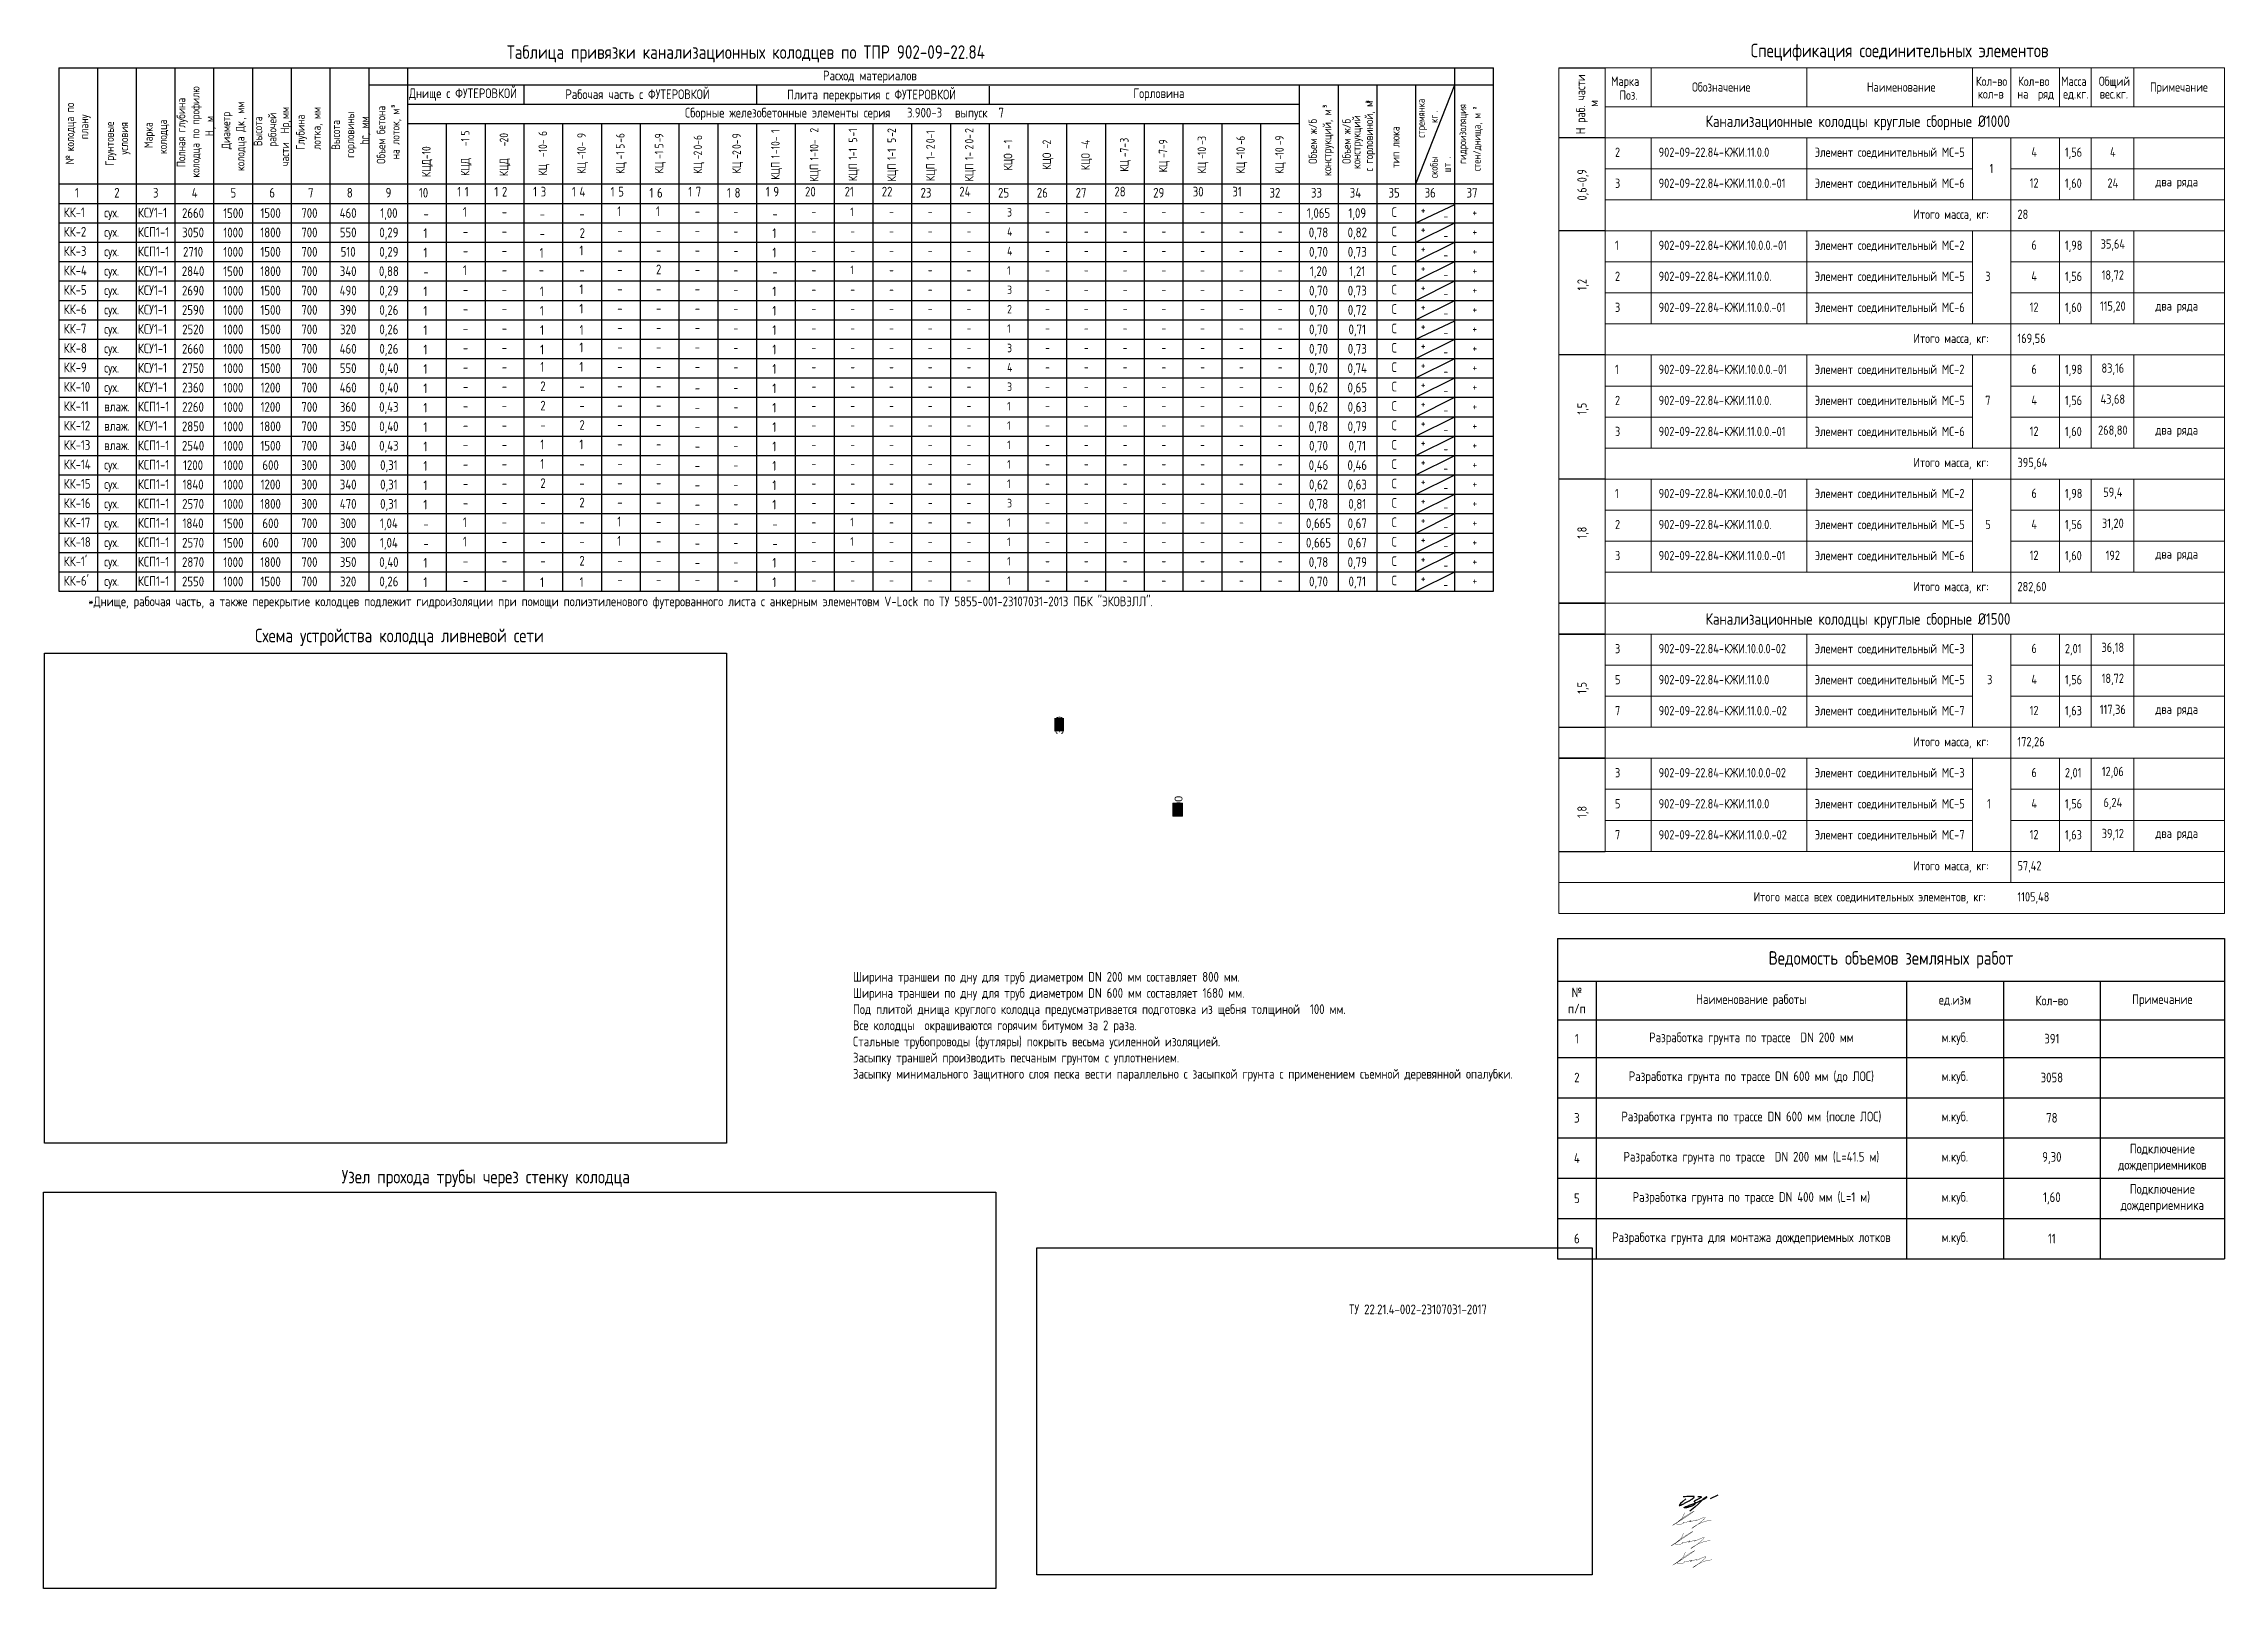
# Model space of a CAD drawing. Header units: millimetres. Extents: x 20530103 to 31271019, y 32092698 to 33532929.
# Drawn here: x 26066639 to 26122884, y 33036645 to 33076477 of the extents above; entities that cross this region are included whole.
import ezdxf
from ezdxf.enums import TextEntityAlignment as Align

# ---------------------------------------------------------------- set-up
doc = ezdxf.new("R2010")
doc.units = ezdxf.units.MM
for name, color, linetype, lineweight in [('Вода', 130, 'Continuous', 30), ('подпись', 7, 'Continuous', 25), ('проф-всп', 250, 'Continuous', 18), ('Труба профиль', 7, 'Continuous', 50)]:
    doc.layers.add(name, color=color, linetype=linetype, lineweight=lineweight)
doc.layers.add('ШРИФТЫ', color=7, linetype='Continuous')
doc.styles.add('GOST 2.304', font='GOST.TTF')
doc.styles.get("Standard").update_dxf_attribs({"font": 'arial.ttf'})
picture_1 = doc.add_image_def('image2.png', size_in_pixel=(997, 716))
picture_2 = doc.add_image_def('image3.png', size_in_pixel=(1392, 579))
picture_3 = doc.add_image_def('image4.png', size_in_pixel=(812, 478))

msp = doc.modelspace()

# ---------------------------------------------------------------- texts
at = {"linetype": 'ByBlock', "style": 'GOST 2.304'}
for s, height, p in [('Таблица привязки канализационных колодцев по ТПР 902-09-22.84', 350, (26078589.853, 33076084.0561)), ('Расход материалов', 250, (26086743.3921, 33075528.707)), ('Днище с ФУТЕРОВКОЙ', 250, (26076061.947, 33075071.3043)), ('Рабочая часть с ФУТЕРОВКОЙ', 250, (26080095.877, 33075046.5274)), ('Плита перекрытия с ФУТЕРОВКОЙ', 250, (26085814.8138, 33075038.2328)), ('Горловина', 250, (26094744.2092, 33075071.3043)), ('Сборные железобетонные элементы серия ', 250, (26083180.9855, 33074571.3043)), ('3.900-3 ', 250, (26088907.653, 33074571.3043)), ('выпуск ', 250, (26090145.3887, 33074571.3043)), ('7', 250, (26091266.7019, 33074571.3043)), ('*Днище, рабочая часть, а также перекрытие колодцев подлежит гидроизоляции при помощи полиэтиленового футерованного листа с анкерным элементовм V-Lock по ТУ 5855-001-23107031-2013 ПБК "ЭКОВЭЛЛ".', 250, (26067791.2154, 33061969.8825)), ('Схема устройства колодца ливневой сети', 350, (26072094.4559, 33061040.4418)), ('Узел прохода трубы через стенку колодца', 350, (26074325.5679, 33047086.8644))]:
    msp.add_text(s, height=height, dxfattribs=at).set_placement(p)
for s, height, p in [('колодца по', 220, (26067424.84, 33073701.8766)), ('Полная глубина', 220, (26070293.7639, 33073292.9318)), ('колодца по профилю', 220, (26070660.4306, 33073024.3076)), ('мм', 220, (26071819.11, 33074667.0063)), ('³', 220, (26075819.11, 33074819.5945)), ('³', 220, (26099850.5206, 33074819.5945)), ('с горловиной, м', 220, (26100928.3578, 33073178.3703)), ('³', 220, (26100958.5959, 33074934.349)), ('стремянка', 200, (26102262.7074, 33074048.4722)), ('гидроизоляция', 200, (26103330.787, 33073373.6709)), ('плану', 220, (26067791.5067, 33074012.8249)), ('Грунтовые', 220, (26068452.4433, 33073328.0391)), ('условия', 220, (26068819.11, 33073614.9667)), ('Марка', 220, (26069452.4433, 33073781.0143)), ('колодца', 220, (26069819.11, 33073630.1571)), ('м', 220, (26071027.0972, 33074451.9923)), (', ', 220, (26071027.0972, 33074269.7066)), ('Диаметр', 220, (26071452.4433, 33073754.2612)), ('колодца Дк', 220, (26071819.11, 33073193.8721)), (', ', 220, (26071819.11, 33074513.9366)), ('Высота', 220, (26072277.21, 33073833.9875)), ('рабочей', 220, (26072643.8767, 33073819.9347)), ('части  Нр', 220, (26072970.599, 33073315.2359)), ('мм', 220, (26072970.599, 33074533.8294)), (',', 220, (26072970.599, 33074439.5437)), ('Глубина', 220, (26073372.6812, 33073738.6697)), ('лотка, мм', 220, (26073786.8824, 33073738.6697)), ('Высота', 220, (26074283.7414, 33073738.6697)), ('горловины', 220, (26074650.408, 33073531.1511)), (' hr, мм', 220, (26075017.0747, 33073766.9554)), ('Объем бетона ', 220, (26075452.4433, 33073375.2278)), ('на лоток, м', 220, (26075819.11, 33073492.5744)), ('Объем ж/б ', 220, (26099483.8539, 33073375.2278)), ('конструкций, м', 220, (26099850.5206, 33073063.6157)), ('Объем ж/б ', 220, (26100353.5248, 33073375.2278)), ('конструкций', 220, (26100604.5426, 33073242.1221)), ('тип люка', 220, (26101610.4181, 33073268.7189)), ('кг', 200, (26102596.0407, 33074430.86)), ('.', 200, (26102596.0407, 33074697.6623)), ('стен/днища, м', 200, (26103702.2156, 33073188.0841)), ('²', 200, (26103702.2156, 33074779.2028)), ('Н', 220, (26071027.0972, 33074089.303)), ('9', 220, (26080622.2518, 33074042.7469)), ('-10-', 220, (26080622.2518, 33073496.1985)), ('-6', 220, (26081622.2518, 33073919.5259)), ('5', 220, (26081622.2518, 33073765.5259)), ('9', 220, (26082622.2518, 33074034.283)), ('5', 220, (26082622.2518, 33073777.9365)), ('-', 220, (26082622.2518, 33073931.9365)), ('0-6', 220, (26083622.2518, 33073748.5982)), ('9', 220, (26084622.2518, 33074034.283)), ('0-', 220, (26084622.2518, 33073761.0088)), ('1', 220, (26085622.2518, 33074175.1749)), ('-10-', 220, (26085622.2518, 33073628.6264)), ('2', 220, (26086622.2518, 33074183.6387)), ('1-10-', 220, (26086622.2518, 33073466.1626)), ('-1', 220, (26087622.2518, 33074081.5773)), ('5', 220, (26087622.2518, 33073927.5773)), ('1-1', 220, (26087622.2518, 33073483.3754)), ('2', 220, (26088622.2518, 33074175.1749)), ('5', 220, (26088622.2518, 33073918.8283)), ('1-1', 220, (26088622.2518, 33073474.6264)), ('-', 220, (26088622.2518, 33074072.8283)), ('0-1', 220, (26089622.2518, 33073910.6496)), ('2', 220, (26089622.2518, 33073756.6496)), ('2', 220, (26090622.2518, 33074175.1749)), ('0-', 220, (26090622.2518, 33073901.9006)), ('2', 220, (26090622.2518, 33073747.9006)), ('1', 220, (26091622.2518, 33073910.6496)), ('-', 220, (26091622.2518, 33073756.6496)), ('2', 220, (26092621.3514, 33073876.0739)), ('-', 220, (26092621.3514, 33073773.7274)), ('4', 220, (26093621.3514, 33073865.0739)), ('-', 220, (26093621.3514, 33073762.7274)), ('3', 220, (26094621.3514, 33073924.711)), ('-7-', 220, (26094621.3514, 33073549.0903)), ('7-9', 220, (26095621.3514, 33073634.0739)), ('3', 220, (26096621.3514, 33073971.2472)), ('10', 220, (26096621.3514, 33073604.9006)), ('-', 220, (26096621.3514, 33073868.9006)), ('6', 220, (26097621.3514, 33073971.2472)), ('10', 220, (26097621.3514, 33073604.9006)), ('-', 220, (26097621.3514, 33073868.9006)), ('-9', 220, (26098622.2518, 33073856.1899)), ('10', 220, (26098622.2518, 33073592.1899)), ('№', 220, (26067424.84, 33073364.1929)), ('КЦ', 220, (26080622.2518, 33073122.1985)), ('-1', 220, (26081622.2518, 33073492.2517)), ('КЦ', 220, (26081622.2518, 33073118.2517)), ('-1', 220, (26082622.2518, 33073504.6623)), ('КЦ', 220, (26082622.2518, 33073130.6623)), ('2', 220, (26083622.2518, 33073594.5982)), ('КЦ', 220, (26083622.2518, 33073118.2517)), ('-', 220, (26083622.2518, 33073492.2517)), ('2', 220, (26084622.2518, 33073607.0088)), ('КЦ', 220, (26084622.2518, 33073130.6623)), ('-', 220, (26084622.2518, 33073504.6623)), ('КЦП', 220, (26085622.2518, 33072968.6264)), ('1', 220, (26085622.2518, 33073518.6264)), ('КЦП', 220, (26086622.2518, 33072916.1626)), ('КЦП', 220, (26087622.2518, 33072933.3754)), ('КЦП', 220, (26088622.2518, 33072924.6264)), ('КЦП', 220, (26089622.2518, 33072933.3754)), ('1-', 220, (26089622.2518, 33073483.3754)), ('КЦП', 220, (26090622.2518, 33072924.6264)), ('1-', 220, (26090622.2518, 33073474.6264)), ('КЦО', 220, (26091622.2518, 33073206.6496)), ('КЦО', 220, (26092621.3514, 33073223.7274)), ('КЦО', 220, (26093621.3514, 33073212.7274)), ('КЦ', 220, (26094621.3514, 33073175.0903)), ('КЦ', 220, (26095621.3514, 33073157.7274)), ('-', 220, (26095621.3514, 33073531.7274)), ('КЦ', 220, (26096621.3514, 33073128.5541)), ('-', 220, (26096621.3514, 33073502.5541)), ('КЦ', 220, (26097621.3514, 33073128.5541)), ('-', 220, (26097621.3514, 33073502.5541)), ('КЦ', 220, (26098622.2518, 33073115.8434)), ('-', 220, (26098622.2518, 33073489.8434)), ('скобы', 200, (26102595.9497, 33073010.7578)), ('шт', 200, (26102929.2831, 33073150.7578)), ('.', 200, (26102929.2831, 33073510.7578))]:
    msp.add_text(s, height=height, rotation=90, dxfattribs=at).set_placement(p)
at = {"style": 'GOST 2.304'}
for s, p in [('КЦД-10', (26076620.1477, 33073036.1393)), ('5', (26077622.2518, 33074107.7764)), ('-1', (26077622.2518, 33073834.5022)), ('20', (26078621.3514, 33073930.6459)), ('-', (26078621.3514, 33073828.2994)), ('6', (26079622.2518, 33074097.7469)), ('-10-', (26079622.2518, 33073551.1985)), ('КЦД', (26077622.2518, 33073064.5022)), ('КЦД', (26078621.3514, 33073058.2994)), ('КЦ', (26079622.2518, 33073074.5318))]:
    msp.add_text(s, height=220, rotation=90, dxfattribs=at).set_placement(p)
for s, height, p in [('1', 250, (26067448.8657, 33072507.3679)), ('2', 250, (26068460.1534, 33072507.3679)), ('3', 250, (26069460.1534, 33072507.3679)), ('4', 250, (26070460.1534, 33072507.3679)), ('5', 250, (26071460.1534, 33072507.3679)), ('6', 250, (26072460.1534, 33072507.3679)), ('7', 250, (26073460.1534, 33072507.3679)), ('8', 250, (26074460.1534, 33072507.3679)), ('9', 250, (26075460.1534, 33072507.3679)), ('10', 250, (26076318.972, 33072507.3679)), ('1', 250, (26077307.0063, 33072534.3831)), ('1', 250, (26077501.2423, 33072534.3831)), ('1', 250, (26078265.3397, 33072534.3831)), ('2', 250, (26078459.5757, 33072534.3831)), ('1', 250, (26079265.3397, 33072534.3831)), ('3', 250, (26079459.5757, 33072534.3831)), ('1', 250, (26080265.3397, 33072534.3831)), ('4', 250, (26080459.5757, 33072534.3831)), ('1', 250, (26081265.3397, 33072534.3831)), ('5', 250, (26081459.5757, 33072534.3831)), ('1', 250, (26082265.3397, 33072506.3447)), ('6', 250, (26082459.5757, 33072506.3447)), ('1', 250, (26083265.3397, 33072534.3831)), ('7', 250, (26083459.5757, 33072534.3831)), ('1', 250, (26084265.3397, 33072506.3447)), ('8', 250, (26084459.5757, 33072506.3447)), ('1', 250, (26085265.3397, 33072534.3831)), ('9', 250, (26085459.5757, 33072534.3831)), ('20', 250, (26086277.3053, 33072535.4063)), ('21', 250, (26087298.1387, 33072535.4063)), ('22', 250, (26088256.472, 33072535.4063)), ('23', 250, (26089256.472, 33072507.3679)), ('24', 250, (26090256.472, 33072535.4063)), ('25', 250, (26091256.472, 33072507.3679)), ('26', 250, (26092256.472, 33072507.3679)), ('27', 250, (26093256.472, 33072507.3679)), ('28', 250, (26094256.472, 33072535.4063)), ('29', 250, (26095256.472, 33072507.3679)), ('30', 250, (26096277.3053, 33072535.4063)), ('31', 250, (26097298.1387, 33072535.4063)), ('32', 250, (26098256.472, 33072507.3679)), ('33', 250, (26099326.2018, 33072507.3679)), ('34', 250, (26100326.2018, 33072507.3679)), ('35', 250, (26101326.2018, 33072507.3679)), ('36', 250, (26102256.472, 33072507.3679)), ('37', 250, (26103338.1604, 33072507.3679)), ('КК-1', 250, (26067155.6963, 33072001.9316)), ('сух.', 250, (26068200.1768, 33071994.3148)), ('КСУ1-1', 250, (26069070.9433, 33071993.4144)), ('-', 250, (26076435.0549, 33071964.63)), ('1', 250, (26077452.609, 33072010.4676)), ('-', 250, (26078456.0197, 33072016.7082)), ('-', 250, (26079431.0579, 33071958.0536)), ('-', 250, (26080458.0208, 33071962.5549)), ('1', 250, (26081433.7797, 33072029.0842)), ('1', 250, (26082433.7797, 33072029.0842)), ('-', 250, (26083433.7797, 33072029.0842)), ('-', 220, (26084433.7797, 33072029.0842)), ('-', 250, (26085435.0549, 33071964.63)), ('-', 220, (26086445.6457, 33072031.5734)), ('1', 220, (26087445.6457, 33072031.5734)), ('-', 220, (26088445.6457, 33072031.5734)), ('-', 220, (26089445.6457, 33072031.5734)), ('-', 220, (26090445.6457, 33072031.5734)), ('3', 220, (26091490.4099, 33072018.4261)), ('-', 220, (26092470.6568, 33072028.7686)), ('-', 220, (26093470.6568, 33072028.7686)), ('-', 220, (26094470.6568, 33072028.7686)), ('-', 220, (26095470.6568, 33072028.7686)), ('-', 220, (26096470.6568, 33072028.7686)), ('-', 220, (26097470.6568, 33072028.7686)), ('-', 220, (26098470.6568, 33072028.7686)), ('С', 250, (26101405.8985, 33072008.2514)), ('+', 220, (26102158.9953, 33072079.2892)), ('+', 220, (26103490.4099, 33072018.4261)), ('КК-2', 250, (26067155.6963, 33071501.9316)), ('сух.', 250, (26068200.1768, 33071494.3148)), ('КСП1-1', 250, (26069070.9433, 33071493.4144)), ('1', 250, (26076435.0549, 33071464.63)), ('-', 250, (26077452.609, 33071510.4676)), ('-', 250, (26078456.0197, 33071516.7082)), ('-', 250, (26079431.0579, 33071458.0536)), ('2', 250, (26080463.4998, 33071469.0721)), ('-', 250, (26081433.7797, 33071529.0842)), ('-', 250, (26082433.7797, 33071529.0842)), ('-', 250, (26083433.7797, 33071529.0842)), ('-', 220, (26084433.7797, 33071529.0842)), ('1', 250, (26085435.0549, 33071464.63)), ('-', 220, (26086445.6457, 33071531.5734)), ('-', 220, (26087445.6457, 33071531.5734)), ('-', 220, (26088445.6457, 33071531.5734)), ('-', 220, (26089445.6457, 33071531.5734)), ('-', 220, (26090445.6457, 33071531.5734)), ('4', 220, (26091490.4099, 33071518.4261)), ('-', 220, (26092470.6568, 33071528.7686)), ('-', 220, (26093470.6568, 33071528.7686)), ('-', 220, (26094470.6568, 33071528.7686)), ('-', 220, (26095470.6568, 33071528.7686)), ('-', 220, (26096470.6568, 33071528.7686)), ('-', 220, (26097470.6568, 33071528.7686)), ('-', 220, (26098470.6568, 33071528.7686)), ('С', 250, (26101405.8985, 33071508.2514)), ('+', 220, (26102158.9953, 33071579.2892)), ('-', 220, (26102742.1376, 33071917.1045)), ('-', 220, (26102742.1376, 33071417.1045)), ('+', 220, (26103490.4099, 33071518.4261)), ('КК-3', 250, (26067155.6963, 33071001.9316)), ('сух.', 250, (26068200.1768, 33070994.3148)), ('КСП1-1', 250, (26069070.9433, 33070993.4144)), ('1', 250, (26076435.0549, 33070964.63)), ('-', 250, (26077452.609, 33071010.4676)), ('-', 250, (26078456.0197, 33071016.7082)), ('1', 250, (26079431.0579, 33070958.0536)), ('1', 250, (26080458.0208, 33071018.4261)), ('-', 250, (26081433.7797, 33071029.0842)), ('-', 250, (26082433.7797, 33071029.0842)), ('-', 250, (26083433.7797, 33071029.0842)), ('-', 220, (26084433.7797, 33071029.0842)), ('1', 250, (26085435.0549, 33070964.63)), ('-', 220, (26086445.6457, 33071031.5734)), ('-', 220, (26087445.6457, 33071031.5734)), ('-', 220, (26088445.6457, 33071031.5734)), ('-', 220, (26089445.6457, 33071031.5734)), ('-', 220, (26090445.6457, 33071031.5734)), ('4', 220, (26091490.4099, 33071018.4261)), ('-', 220, (26092470.6568, 33071028.7686)), ('-', 220, (26093470.6568, 33071028.7686)), ('-', 220, (26094470.6568, 33071028.7686)), ('-', 220, (26095470.6568, 33071028.7686)), ('-', 220, (26096470.6568, 33071028.7686)), ('-', 220, (26097470.6568, 33071028.7686)), ('-', 220, (26098470.6568, 33071028.7686)), ('С', 250, (26101405.8985, 33071008.2514)), ('+', 220, (26102158.9953, 33071079.2892)), ('-', 220, (26102742.1376, 33070917.1045)), ('+', 220, (26103490.4099, 33071018.4261)), ('КК-4', 250, (26067155.6963, 33070501.9316)), ('сух.', 250, (26068200.1768, 33070494.3148)), ('КСУ1-1', 250, (26069070.9433, 33070493.4144)), ('-', 250, (26076435.0549, 33070464.63)), ('1', 250, (26077452.609, 33070510.4676)), ('-', 250, (26078456.0197, 33070516.7082)), ('-', 250, (26079409.4214, 33070521.1907)), ('-', 250, (26080458.0208, 33070518.4261)), ('-', 250, (26081433.7797, 33070529.0842)), ('2', 250, (26082433.7797, 33070529.0842)), ('-', 250, (26083433.7797, 33070529.0842)), ('-', 220, (26084433.7797, 33070529.0842)), ('-', 250, (26085435.0549, 33070464.63)), ('-', 220, (26086445.6457, 33070531.5734)), ('1', 220, (26087445.6457, 33070531.5734)), ('-', 220, (26088445.6457, 33070531.5734)), ('-', 220, (26089445.6457, 33070531.5734)), ('-', 220, (26090445.6457, 33070531.5734)), ('1', 220, (26091490.4099, 33070518.4261)), ('-', 220, (26092470.6568, 33070528.7686)), ('-', 220, (26093470.6568, 33070528.7686)), ('-', 220, (26094470.6568, 33070528.7686)), ('-', 220, (26095470.6568, 33070528.7686)), ('-', 220, (26096470.6568, 33070528.7686)), ('-', 220, (26097470.6568, 33070528.7686)), ('-', 220, (26098470.6568, 33070528.7686)), ('С', 250, (26101405.8985, 33070508.2514)), ('+', 220, (26102158.9953, 33070579.2892)), ('-', 220, (26102742.1376, 33070417.1045)), ('+', 220, (26103490.4099, 33070518.4261)), ('КК-5', 250, (26067155.6963, 33070001.9316)), ('сух.', 250, (26068200.1768, 33069994.3148)), ('КСУ1-1', 250, (26069070.9433, 33069993.4144)), ('1', 250, (26076435.0549, 33069964.63)), ('-', 250, (26077452.609, 33070010.4676)), ('-', 250, (26078456.0197, 33070016.7082)), ('1', 250, (26079439.8627, 33069964.63)), ('1', 250, (26080458.0208, 33070018.4261)), ('-', 250, (26081433.7797, 33070029.0842)), ('-', 250, (26082433.7797, 33070029.0842)), ('-', 250, (26083433.7797, 33070029.0842)), ('-', 220, (26084433.7797, 33070029.0842)), ('1', 250, (26085435.0549, 33069964.63)), ('-', 220, (26086445.6457, 33070031.5734)), ('-', 220, (26087445.6457, 33070031.5734)), ('-', 220, (26088445.6457, 33070031.5734)), ('-', 220, (26089445.6457, 33070031.5734)), ('-', 220, (26090445.6457, 33070031.5734)), ('3', 220, (26091490.4099, 33070018.4261)), ('-', 220, (26092470.6568, 33070028.7686)), ('-', 220, (26093470.6568, 33070028.7686)), ('-', 220, (26094470.6568, 33070028.7686)), ('-', 220, (26095470.6568, 33070028.7686)), ('-', 220, (26096470.6568, 33070028.7686)), ('-', 220, (26097470.6568, 33070028.7686)), ('-', 220, (26098470.6568, 33070028.7686)), ('С', 250, (26101405.8985, 33070008.2514)), ('+', 220, (26102158.9953, 33070079.2892)), ('-', 220, (26102742.1376, 33069917.1045)), ('+', 220, (26103490.4099, 33070018.4261)), ('КК-6', 250, (26067155.6963, 33069501.9316)), ('КК-7', 250, (26067155.6963, 33069001.9316)), ('сух.', 250, (26068200.1768, 33069494.3148)), ('КСУ1-1', 250, (26069070.9433, 33069493.4144)), ('КСУ1-1', 250, (26069070.9433, 33068993.4144)), ('1', 250, (26076435.0549, 33069464.63)), ('-', 250, (26077452.609, 33069510.4676)), ('-', 250, (26078456.0197, 33069516.7082)), ('1', 250, (26079439.8627, 33069464.63)), ('1', 250, (26080458.0208, 33069518.4261)), ('-', 250, (26081433.7797, 33069529.0842)), ('-', 250, (26082433.7797, 33069529.0842)), ('-', 250, (26083433.7797, 33069529.0842)), ('-', 220, (26084433.7797, 33069529.0842)), ('1', 250, (26085435.0549, 33069464.63)), ('-', 220, (26086445.6457, 33069531.5734)), ('-', 220, (26087445.6457, 33069531.5734)), ('-', 220, (26088445.6457, 33069531.5734)), ('-', 220, (26089445.6457, 33069531.5734)), ('-', 220, (26090445.6457, 33069531.5734)), ('1', 220, (26091490.4099, 33069018.4261)), ('2', 220, (26091490.4099, 33069518.4261)), ('-', 220, (26092470.6568, 33069528.7686)), ('-', 220, (26093470.6568, 33069528.7686)), ('-', 220, (26094470.6568, 33069528.7686)), ('-', 220, (26095470.6568, 33069528.7686)), ('-', 220, (26096470.6568, 33069528.7686)), ('-', 220, (26097470.6568, 33069528.7686)), ('-', 220, (26098470.6568, 33069528.7686)), ('С', 250, (26101405.8985, 33069508.2514)), ('С', 250, (26101405.8985, 33069008.2514)), ('+', 220, (26102158.9953, 33069579.2892)), ('-', 220, (26102742.1376, 33069417.1045)), ('+', 220, (26103490.4099, 33069518.4261)), ('КК-8', 250, (26067155.6963, 33068501.9316)), ('сух.', 250, (26068200.1768, 33068994.3148)), ('КСУ1-1', 250, (26069070.9433, 33068493.4144)), ('1', 250, (26076435.0549, 33068964.63)), ('1', 250, (26076435.0549, 33068464.63)), ('-', 250, (26077452.609, 33069010.4676)), ('-', 250, (26078456.0197, 33069016.7082)), ('1', 250, (26079445.9549, 33068964.63)), ('1', 250, (26079445.9549, 33068464.63)), ('1', 250, (26080458.0208, 33068518.4261)), ('1', 250, (26080463.4998, 33068969.0721)), ('-', 250, (26081433.7797, 33069029.0842)), ('-', 250, (26082433.7797, 33069029.0842)), ('-', 250, (26083433.7797, 33069029.0842)), ('-', 220, (26084433.7797, 33069029.0842)), ('1', 250, (26085435.0549, 33068964.63)), ('1', 250, (26085435.0549, 33068464.63)), ('-', 220, (26086445.6457, 33069031.5734)), ('-', 220, (26087445.6457, 33069031.5734)), ('-', 220, (26088445.6457, 33069031.5734)), ('-', 220, (26089445.6457, 33069031.5734)), ('-', 220, (26090445.6457, 33069031.5734)), ('3', 220, (26091490.4099, 33068518.4261)), ('-', 220, (26092470.6568, 33069028.7686)), ('-', 220, (26093470.6568, 33069028.7686)), ('-', 220, (26094470.6568, 33069028.7686)), ('-', 220, (26095470.6568, 33069028.7686)), ('-', 220, (26096470.6568, 33069028.7686)), ('-', 220, (26097470.6568, 33069028.7686)), ('-', 220, (26098470.6568, 33069028.7686)), ('С', 250, (26101405.8985, 33068508.2514)), ('+', 220, (26102158.9953, 33069079.2892)), ('+', 220, (26102158.9953, 33068579.2892)), ('-', 220, (26102742.1376, 33068917.1045)), ('+', 220, (26103490.4099, 33069018.4261)), ('КК-9', 250, (26067155.6963, 33068001.9316)), ('сух.', 250, (26068200.1768, 33068494.3148)), ('сух.', 250, (26068200.1768, 33067994.3148)), ('КСУ1-1', 250, (26069070.9433, 33067993.4144)), ('1', 250, (26076435.0549, 33067964.63)), ('-', 250, (26077452.609, 33068510.4676)), ('-', 250, (26077452.609, 33068010.4676)), ('-', 250, (26078456.0197, 33068516.7082)), ('-', 250, (26078456.0197, 33068016.7082)), ('1', 250, (26079450.5744, 33068017.0788)), ('1', 250, (26080458.0208, 33068018.4261)), ('-', 250, (26081433.7797, 33068529.0842)), ('-', 250, (26081433.7797, 33068029.0842)), ('-', 250, (26082433.7797, 33068529.0842)), ('-', 250, (26082433.7797, 33068029.0842)), ('-', 250, (26083433.7797, 33068529.0842)), ('-', 250, (26083433.7797, 33068029.0842)), ('-', 220, (26084433.7797, 33068529.0842)), ('-', 220, (26084433.7797, 33068029.0842)), ('1', 250, (26085435.0549, 33067964.63)), ('-', 220, (26086445.6457, 33068531.5734)), ('-', 220, (26086445.6457, 33068031.5734)), ('-', 220, (26087445.6457, 33068531.5734)), ('-', 220, (26087445.6457, 33068031.5734)), ('-', 220, (26088445.6457, 33068531.5734)), ('-', 220, (26088445.6457, 33068031.5734)), ('-', 220, (26089445.6457, 33068531.5734)), ('-', 220, (26089445.6457, 33068031.5734)), ('-', 220, (26090445.6457, 33068531.5734)), ('-', 220, (26090445.6457, 33068031.5734)), ('4', 220, (26091490.4099, 33068018.4261)), ('-', 220, (26092470.6568, 33068528.7686)), ('-', 220, (26092470.6568, 33068028.7686)), ('-', 220, (26093470.6568, 33068528.7686)), ('-', 220, (26093470.6568, 33068028.7686)), ('-', 220, (26094470.6568, 33068528.7686)), ('-', 220, (26094470.6568, 33068028.7686)), ('-', 220, (26095470.6568, 33068528.7686)), ('-', 220, (26095470.6568, 33068028.7686)), ('-', 220, (26096470.6568, 33068528.7686)), ('-', 220, (26096470.6568, 33068028.7686)), ('-', 220, (26097470.6568, 33068528.7686)), ('-', 220, (26097470.6568, 33068028.7686)), ('-', 220, (26098470.6568, 33068528.7686)), ('-', 220, (26098470.6568, 33068028.7686)), ('С', 250, (26101405.8985, 33068008.2514)), ('+', 220, (26102158.9953, 33068079.2892)), ('-', 220, (26102742.1376, 33068417.1045)), ('+', 220, (26103490.4099, 33068518.4261)), ('+', 220, (26103490.4099, 33068018.4261)), ('КК-10', 250, (26067155.6963, 33067501.9316)), ('сух.', 250, (26068200.1768, 33067494.3148)), ('КСУ1-1', 250, (26069070.9433, 33067493.4144)), ('1', 250, (26076435.0549, 33067464.63)), ('-', 250, (26077452.609, 33067510.4676)), ('-', 250, (26078456.0197, 33067516.7082)), ('2', 250, (26079450.5744, 33067517.0788)), ('-', 250, (26080458.0208, 33067518.4261)), ('-', 250, (26081433.7797, 33067529.0842)), ('-', 250, (26082433.7797, 33067529.0842)), ('-', 250, (26083433.7797, 33067474.261)), ('-', 220, (26084433.7797, 33067498.2409)), ('1', 250, (26085435.0549, 33067464.63)), ('-', 220, (26086445.6457, 33067531.5734)), ('-', 220, (26087445.6457, 33067531.5734)), ('-', 220, (26088445.6457, 33067531.5734)), ('-', 220, (26089445.6457, 33067531.5734)), ('-', 220, (26090445.6457, 33067531.5734)), ('3', 220, (26091490.4099, 33067518.4261)), ('-', 220, (26092470.6568, 33067528.7686)), ('-', 220, (26093470.6568, 33067528.7686)), ('-', 220, (26094470.6568, 33067528.7686)), ('-', 220, (26095470.6568, 33067528.7686)), ('-', 220, (26096470.6568, 33067528.7686)), ('-', 220, (26097470.6568, 33067528.7686)), ('-', 220, (26098470.6568, 33067528.7686)), ('С', 250, (26101405.8985, 33067508.2514)), ('+', 220, (26102158.9953, 33067579.2892)), ('-', 220, (26102742.1376, 33067917.1045)), ('+', 220, (26103490.4099, 33067518.4261)), ('КК-11', 250, (26067155.6963, 33067001.9316)), ('влаж.', 250, (26068200.1768, 33066994.3148)), ('КСП1-1', 250, (26069070.9433, 33066993.4144)), ('1', 250, (26076435.0549, 33066964.63)), ('-', 250, (26077452.609, 33067010.4676)), ('-', 250, (26078456.0197, 33067016.7082)), ('2', 250, (26079450.5744, 33067017.0788)), ('-', 250, (26080458.0208, 33067018.4261)), ('-', 250, (26081433.7797, 33067029.0842)), ('-', 250, (26082433.7797, 33067029.0842)), ('-', 250, (26083433.7797, 33066974.261)), ('-', 220, (26084433.7797, 33066998.2409)), ('1', 250, (26085435.0549, 33066964.63)), ('-', 220, (26086445.6457, 33067031.5734)), ('-', 220, (26087445.6457, 33067031.5734)), ('-', 220, (26088445.6457, 33067031.5734)), ('-', 220, (26089445.6457, 33067031.5734)), ('-', 220, (26090445.6457, 33067031.5734)), ('1', 220, (26091490.4099, 33067018.4261)), ('-', 220, (26092470.6568, 33067028.7686)), ('-', 220, (26093470.6568, 33067028.7686)), ('-', 220, (26094470.6568, 33067028.7686)), ('-', 220, (26095470.6568, 33067028.7686)), ('-', 220, (26096470.6568, 33067028.7686)), ('-', 220, (26097470.6568, 33067028.7686)), ('-', 220, (26098470.6568, 33067028.7686)), ('С', 250, (26101405.8985, 33067008.2514)), ('+', 220, (26102158.9953, 33067079.2892)), ('-', 220, (26102742.1376, 33067417.1045)), ('-', 220, (26102742.1376, 33066917.1045)), ('+', 220, (26103490.4099, 33067018.4261)), ('КК-12', 250, (26067155.6963, 33066501.9316)), ('влаж.', 250, (26068200.1768, 33066494.3148)), ('КСУ1-1', 250, (26069070.9433, 33066493.4144)), ('1', 250, (26076435.0549, 33066464.63)), ('-', 250, (26077452.609, 33066510.4676)), ('-', 250, (26078456.0197, 33066516.7082)), ('-', 250, (26079450.5744, 33066517.0788)), ('2', 250, (26080458.0208, 33066518.4261)), ('-', 250, (26081433.7797, 33066529.0842)), ('-', 250, (26082433.7797, 33066529.0842)), ('-', 250, (26083433.7797, 33066474.261)), ('-', 220, (26084433.7797, 33066498.2409)), ('1', 250, (26085435.0549, 33066464.63)), ('-', 220, (26086445.6457, 33066531.5734)), ('-', 220, (26087445.6457, 33066531.5734)), ('-', 220, (26088445.6457, 33066531.5734)), ('-', 220, (26089445.6457, 33066531.5734)), ('-', 220, (26090445.6457, 33066531.5734)), ('1', 220, (26091490.4099, 33066518.4261)), ('-', 220, (26092470.6568, 33066528.7686)), ('-', 220, (26093470.6568, 33066528.7686)), ('-', 220, (26094470.6568, 33066528.7686)), ('-', 220, (26095470.6568, 33066528.7686)), ('-', 220, (26096470.6568, 33066528.7686)), ('-', 220, (26097470.6568, 33066528.7686)), ('-', 220, (26098470.6568, 33066528.7686)), ('С', 250, (26101405.8985, 33066508.2514)), ('+', 220, (26102158.9953, 33066579.2892)), ('-', 220, (26102742.1376, 33066417.1045)), ('+', 220, (26103490.4099, 33066518.4261)), ('КК-13', 250, (26067155.6963, 33066001.9316)), ('влаж.', 250, (26068200.1768, 33065994.3148)), ('КСП1-1', 250, (26069070.9433, 33065993.4144)), ('1', 250, (26076435.0549, 33065964.63)), ('-', 250, (26077452.609, 33066010.4676)), ('-', 250, (26078456.0197, 33066016.7082)), ('1', 250, (26079450.5744, 33066017.0788)), ('1', 250, (26080458.0208, 33066018.4261)), ('-', 250, (26081433.7797, 33066029.0842)), ('-', 250, (26082433.7797, 33066029.0842)), ('-', 250, (26083433.7797, 33065974.261)), ('-', 220, (26084433.7797, 33065998.2409)), ('1', 250, (26085435.0549, 33065964.63)), ('-', 220, (26086445.6457, 33066031.5734)), ('-', 220, (26087445.6457, 33066031.5734)), ('-', 220, (26088445.6457, 33066031.5734)), ('-', 220, (26089445.6457, 33066031.5734)), ('-', 220, (26090445.6457, 33066031.5734)), ('1', 220, (26091490.4099, 33066018.4261)), ('-', 220, (26092470.6568, 33066028.7686)), ('-', 220, (26093470.6568, 33066028.7686)), ('-', 220, (26094470.6568, 33066028.7686)), ('-', 220, (26095470.6568, 33066028.7686)), ('-', 220, (26096470.6568, 33066028.7686)), ('-', 220, (26097470.6568, 33066028.7686)), ('-', 220, (26098470.6568, 33066028.7686)), ('С', 250, (26101405.8985, 33066008.2514)), ('+', 220, (26102158.9953, 33066079.2892)), ('-', 220, (26102742.1376, 33065917.1045)), ('+', 220, (26103490.4099, 33066018.4261)), ('КК-14', 250, (26067155.6963, 33065501.9316)), ('сух.', 250, (26068200.1768, 33065494.3148)), ('КСП1-1', 250, (26069070.9433, 33065493.4144)), ('1', 250, (26076435.0549, 33065464.63)), ('-', 250, (26077452.609, 33065510.4676)), ('-', 250, (26078456.0197, 33065516.7082)), ('1', 250, (26079450.5744, 33065517.0788)), ('-', 250, (26080458.0208, 33065518.4261)), ('-', 250, (26081433.7797, 33065529.0842)), ('-', 250, (26082433.7797, 33065529.0842)), ('-', 250, (26083433.7797, 33065474.261)), ('-', 220, (26084433.7797, 33065498.2409)), ('1', 250, (26085435.0549, 33065464.63)), ('-', 220, (26086445.6457, 33065531.5734)), ('-', 220, (26087445.6457, 33065531.5734)), ('-', 220, (26088445.6457, 33065531.5734)), ('-', 220, (26089445.6457, 33065531.5734)), ('-', 220, (26090445.6457, 33065531.5734)), ('1', 220, (26091490.4099, 33065518.4261)), ('-', 220, (26092470.6568, 33065528.7686)), ('-', 220, (26093470.6568, 33065528.7686)), ('-', 220, (26094470.6568, 33065528.7686)), ('-', 220, (26095470.6568, 33065528.7686)), ('-', 220, (26096470.6568, 33065528.7686)), ('-', 220, (26097470.6568, 33065528.7686)), ('-', 220, (26098470.6568, 33065528.7686)), ('С', 250, (26101405.8985, 33065508.2514)), ('+', 220, (26102158.9953, 33065579.2892)), ('-', 220, (26102742.1376, 33065417.1045)), ('+', 220, (26103490.4099, 33065518.4261)), ('КК-15', 250, (26067155.6963, 33065001.9316)), ('КК-16', 250, (26067155.6963, 33064501.9316)), ('сух.', 250, (26068200.1768, 33064994.3148)), ('КСП1-1', 250, (26069070.9433, 33064993.4144)), ('КСП1-1', 250, (26069070.9433, 33064493.4144)), ('1', 250, (26076435.0549, 33064964.63)), ('-', 250, (26077452.609, 33065010.4676)), ('-', 250, (26078456.0197, 33065016.7082)), ('2', 250, (26079450.5744, 33065017.0788)), ('-', 250, (26080458.0208, 33065018.4261)), ('2', 250, (26080458.0208, 33064518.4261)), ('-', 250, (26081433.7797, 33065029.0842)), ('-', 250, (26082433.7797, 33065029.0842)), ('-', 250, (26083433.7797, 33064974.261)), ('-', 220, (26084433.7797, 33064998.2409)), ('1', 250, (26085435.0549, 33064964.63)), ('-', 220, (26086445.6457, 33065031.5734)), ('-', 220, (26087445.6457, 33065031.5734)), ('-', 220, (26088445.6457, 33065031.5734)), ('-', 220, (26089445.6457, 33065031.5734)), ('-', 220, (26090445.6457, 33065031.5734)), ('1', 220, (26091490.4099, 33065018.4261)), ('3', 220, (26091490.4099, 33064518.4261)), ('-', 220, (26092470.6568, 33065028.7686)), ('-', 220, (26093470.6568, 33065028.7686)), ('-', 220, (26094470.6568, 33065028.7686)), ('-', 220, (26095470.6568, 33065028.7686)), ('-', 220, (26096470.6568, 33065028.7686)), ('-', 220, (26097470.6568, 33065028.7686)), ('-', 220, (26098470.6568, 33065028.7686)), ('С', 250, (26101405.8985, 33065008.2514)), ('С', 250, (26101405.8985, 33064508.2514)), ('+', 220, (26102158.9953, 33065079.2892)), ('-', 220, (26102742.1376, 33064917.1045)), ('+', 220, (26103490.4099, 33065018.4261)), ('КК-17', 250, (26067155.6963, 33064001.9316)), ('сух.', 250, (26068200.1768, 33064494.3148)), ('КСП1-1', 250, (26069070.9433, 33063993.4144)), ('1', 250, (26076435.0549, 33064464.63)), ('1', 250, (26077452.609, 33064010.4676)), ('-', 250, (26077452.609, 33064510.4676)), ('-', 250, (26078456.0197, 33064516.7082)), ('-', 250, (26079450.5744, 33064517.0788)), ('1', 250, (26081433.7797, 33064029.0842)), ('-', 250, (26081433.7797, 33064529.0842)), ('-', 250, (26082433.7797, 33064529.0842)), ('-', 250, (26083433.7797, 33064474.261)), ('-', 220, (26084433.7797, 33064498.2409)), ('1', 250, (26085435.0549, 33064464.63)), ('-', 220, (26086445.6457, 33064531.5734)), ('1', 220, (26087445.6457, 33064031.5734)), ('-', 220, (26087445.6457, 33064531.5734)), ('-', 220, (26088445.6457, 33064531.5734)), ('-', 220, (26089445.6457, 33064531.5734)), ('-', 220, (26090445.6457, 33064531.5734)), ('1', 220, (26091490.4099, 33064018.4261)), ('-', 220, (26092470.6568, 33064528.7686)), ('-', 220, (26093470.6568, 33064528.7686)), ('-', 220, (26094470.6568, 33064528.7686)), ('-', 220, (26095470.6568, 33064528.7686)), ('-', 220, (26096470.6568, 33064528.7686)), ('-', 220, (26097470.6568, 33064528.7686)), ('-', 220, (26098470.6568, 33064528.7686)), ('С', 250, (26101405.8985, 33064008.2514)), ('+', 220, (26102158.9953, 33064579.2892)), ('+', 220, (26102158.9953, 33064079.2892)), ('-', 220, (26102742.1376, 33064417.1045)), ('+', 220, (26103490.4099, 33064518.4261)), ('КК-18', 250, (26067155.6963, 33063501.9316)), ('сух.', 250, (26068200.1768, 33063994.3148)), ('сух.', 250, (26068200.1768, 33063494.3148)), ('КСП1-1', 250, (26069070.9433, 33063493.4144)), ('-', 250, (26076435.0549, 33063964.63)), ('1', 250, (26077452.609, 33063510.4676)), ('-', 250, (26078456.0197, 33064016.7082)), ('-', 250, (26078456.0197, 33063516.7082)), ('-', 250, (26079450.5744, 33064017.0788)), ('-', 250, (26079450.5744, 33063517.0788)), ('-', 250, (26080458.0208, 33064018.4261)), ('-', 250, (26080458.0208, 33063518.4261)), ('1', 250, (26081433.7797, 33063529.0842)), ('-', 250, (26082433.7797, 33064029.0842)), ('-', 250, (26082433.7797, 33063529.0842)), ('-', 250, (26083433.7797, 33063974.261)), ('-', 220, (26084433.7797, 33063998.2409)), ('-', 250, (26085435.0549, 33063964.63)), ('-', 220, (26086445.6457, 33064031.5734)), ('-', 220, (26086445.6457, 33063531.5734)), ('1', 220, (26087445.6457, 33063531.5734)), ('-', 220, (26088445.6457, 33064031.5734)), ('-', 220, (26088445.6457, 33063531.5734)), ('-', 220, (26089445.6457, 33064031.5734)), ('-', 220, (26089445.6457, 33063531.5734)), ('-', 220, (26090445.6457, 33064031.5734)), ('-', 220, (26090445.6457, 33063531.5734)), ('1', 220, (26091490.4099, 33063518.4261)), ('-', 220, (26092470.6568, 33064028.7686)), ('-', 220, (26092470.6568, 33063528.7686)), ('-', 220, (26093470.6568, 33064028.7686)), ('-', 220, (26093470.6568, 33063528.7686)), ('-', 220, (26094470.6568, 33064028.7686)), ('-', 220, (26094470.6568, 33063528.7686)), ('-', 220, (26095470.6568, 33064028.7686)), ('-', 220, (26095470.6568, 33063528.7686)), ('-', 220, (26096470.6568, 33064028.7686)), ('-', 220, (26096470.6568, 33063528.7686)), ('-', 220, (26097470.6568, 33064028.7686)), ('-', 220, (26097470.6568, 33063528.7686)), ('-', 220, (26098470.6568, 33064028.7686)), ('-', 220, (26098470.6568, 33063528.7686)), ('С', 250, (26101405.8985, 33063508.2514)), ('+', 220, (26102158.9953, 33063579.2892)), ('-', 220, (26102742.1376, 33063917.1045)), ('+', 220, (26103490.4099, 33064018.4261)), ('+', 220, (26103490.4099, 33063518.4261)), ("КК-1'", 250, (26067155.6963, 33063001.9316)), ('сух.', 250, (26068200.1768, 33062994.3148)), ('КСП1-1', 250, (26069070.9433, 33062993.4144)), ('1', 250, (26076435.0549, 33062964.63)), ('-', 250, (26076435.0549, 33063464.63)), ('-', 250, (26077452.609, 33063010.4676)), ('-', 250, (26078456.0197, 33063016.7082)), ('-', 250, (26079450.5744, 33063017.0788)), ('2', 250, (26080458.0208, 33063018.4261)), ('-', 250, (26081433.7797, 33063029.0842)), ('-', 250, (26082433.7797, 33063029.0842)), ('-', 250, (26083433.7797, 33063474.261)), ('-', 250, (26083433.7797, 33062974.261)), ('-', 220, (26084433.7797, 33063498.2409)), ('-', 220, (26084433.7797, 33062998.2409)), ('1', 250, (26085435.0549, 33062964.63)), ('-', 250, (26085435.0549, 33063464.63)), ('-', 220, (26086445.6457, 33063031.5734)), ('-', 220, (26087445.6457, 33063031.5734)), ('-', 220, (26088445.6457, 33063031.5734)), ('-', 220, (26089445.6457, 33063031.5734)), ('-', 220, (26090445.6457, 33063031.5734)), ('1', 220, (26091490.4099, 33063018.4261)), ('-', 220, (26092470.6568, 33063028.7686)), ('-', 220, (26093470.6568, 33063028.7686)), ('-', 220, (26094470.6568, 33063028.7686)), ('-', 220, (26095470.6568, 33063028.7686)), ('-', 220, (26096470.6568, 33063028.7686)), ('-', 220, (26097470.6568, 33063028.7686)), ('-', 220, (26098470.6568, 33063028.7686)), ('С', 250, (26101405.8985, 33063008.2514)), ('+', 220, (26102158.9953, 33063079.2892)), ('-', 220, (26102742.1376, 33063417.1045)), ('+', 220, (26103490.4099, 33063018.4261)), ("КК-6'", 250, (26067155.6963, 33062501.9316)), ('сух.', 250, (26068200.1768, 33062494.3148)), ('КСП1-1', 250, (26069070.9433, 33062493.4144)), ('1', 250, (26076435.0549, 33062464.63)), ('-', 250, (26077452.609, 33062510.4676)), ('-', 250, (26078456.0197, 33062516.7082)), ('1', 250, (26079445.9549, 33062464.63)), ('1', 250, (26080463.4998, 33062469.0721)), ('-', 250, (26081433.7797, 33062529.0842)), ('-', 250, (26082433.7797, 33062529.0842)), ('-', 250, (26083433.7797, 33062529.0842)), ('-', 220, (26084433.7797, 33062529.0842)), ('1', 250, (26085435.0549, 33062464.63)), ('-', 220, (26086445.6457, 33062531.5734)), ('-', 220, (26087445.6457, 33062531.5734)), ('-', 220, (26088445.6457, 33062531.5734)), ('-', 220, (26089445.6457, 33062531.5734)), ('-', 220, (26090445.6457, 33062531.5734)), ('1', 220, (26091490.4099, 33062518.4261)), ('-', 220, (26092470.6568, 33062528.7686)), ('-', 220, (26093470.6568, 33062528.7686)), ('-', 220, (26094470.6568, 33062528.7686)), ('-', 220, (26095470.6568, 33062528.7686)), ('-', 220, (26096470.6568, 33062528.7686)), ('-', 220, (26097470.6568, 33062528.7686)), ('-', 220, (26098470.6568, 33062528.7686)), ('С', 250, (26101405.8985, 33062508.2514)), ('+', 220, (26102158.9953, 33062579.2892)), ('-', 220, (26102742.1376, 33062917.1045)), ('-', 220, (26102742.1376, 33062417.1045)), ('+', 220, (26103490.4099, 33062518.4261))]:
    msp.add_text(s, height=height, dxfattribs=at).set_placement(p)
for s, p in [('2660', (26070493.6402, 33072233.3392)), ('1500', (26071532.5676, 33072230.4625)), ('1500', (26072493.6402, 33072233.3392)), ('700', (26073493.6402, 33072233.3392)), ('460', (26074493.6402, 33072233.3392)), ('1,00', (26075544.322, 33072233.3392)), ('1,065', (26099520.0381, 33072233.3392)), ('1,09', (26100520.0381, 33072233.3392)), ('3050', (26070493.6402, 33071733.3392)), ('1000', (26071532.5676, 33071730.4625)), ('1800', (26072493.6402, 33071733.3392)), ('700', (26073493.6402, 33071733.3392)), ('550', (26074493.6402, 33071733.3392)), ('0,29', (26075544.322, 33071733.3392)), ('0,78', (26099520.0381, 33071733.3392)), ('0,82', (26100520.0381, 33071733.3392)), ('2710', (26070493.6402, 33071233.3392)), ('1000', (26071532.5676, 33071230.4625)), ('1500', (26072493.6402, 33071233.3392)), ('700', (26073493.6402, 33071233.3392)), ('510', (26074493.6402, 33071233.3392)), ('0,29', (26075544.322, 33071233.3392)), ('0,70', (26099520.0381, 33071233.3392)), ('0,73', (26100520.0381, 33071233.3392)), ('2840', (26070493.6402, 33070733.3392)), ('1500', (26071532.5676, 33070730.4625)), ('1800', (26072493.6402, 33070733.3392)), ('700', (26073493.6402, 33070733.3392)), ('340', (26074493.6402, 33070733.3392)), ('0,88', (26075544.322, 33070733.3392)), ('1,20', (26099520.0381, 33070733.3392)), ('1,21', (26100520.0381, 33070733.3392)), ('2690', (26070493.6402, 33070233.3392)), ('1000', (26071532.5676, 33070230.4625)), ('1500', (26072493.6402, 33070233.3392)), ('700', (26073493.6402, 33070233.3392)), ('490', (26074493.6402, 33070233.3392)), ('0,29', (26075544.322, 33070233.3392)), ('0,70', (26099520.0381, 33070233.3392)), ('0,73', (26100520.0381, 33070233.3392)), ('2590', (26070493.6402, 33069733.3392)), ('1000', (26071532.5676, 33069730.4625)), ('1500', (26072493.6402, 33069733.3392)), ('700', (26073493.6402, 33069733.3392)), ('390', (26074493.6402, 33069733.3392)), ('0,26', (26075544.322, 33069733.3392)), ('0,70', (26099520.0381, 33069733.3392)), ('0,72', (26100520.0381, 33069733.3392)), ('2660', (26070493.6402, 33068733.3392)), ('2520', (26070493.6402, 33069233.3392)), ('1000', (26071532.5676, 33069230.4625)), ('1000', (26071532.5676, 33068730.4625)), ('1500', (26072493.6402, 33069233.3392)), ('1500', (26072493.6402, 33068733.3392)), ('700', (26073493.6402, 33069233.3392)), ('700', (26073493.6402, 33068733.3392)), ('460', (26074493.6402, 33068733.3392)), ('320', (26074493.6402, 33069233.3392)), ('0,26', (26075544.322, 33069233.3392)), ('0,26', (26075544.322, 33068733.3392)), ('0,70', (26099520.0381, 33069233.3392)), ('0,70', (26099520.0381, 33068733.3392)), ('0,73', (26100520.0381, 33068733.3392)), ('0,71', (26100520.0381, 33069233.3392)), ('2750', (26070493.6402, 33068233.3392)), ('1000', (26071532.5676, 33068230.4625)), ('1500', (26072493.6402, 33068233.3392)), ('700', (26073493.6402, 33068233.3392)), ('550', (26074493.6402, 33068233.3392)), ('0,40', (26075544.322, 33068233.3392)), ('0,70', (26099520.0381, 33068233.3392)), ('0,74', (26100520.0381, 33068233.3392)), ('2360', (26070493.6402, 33067733.3392)), ('1000', (26071532.5676, 33067730.4625)), ('1200', (26072493.6402, 33067733.3392)), ('700', (26073493.6402, 33067733.3392)), ('460', (26074493.6402, 33067733.3392)), ('0,40', (26075544.322, 33067733.3392)), ('0,62', (26099520.0381, 33067733.3392)), ('0,65', (26100520.0381, 33067733.3392)), ('2260', (26070493.6402, 33067233.3392)), ('1000', (26071532.5676, 33067230.4625)), ('1200', (26072493.6402, 33067233.3392)), ('700', (26073493.6402, 33067233.3392)), ('360', (26074493.6402, 33067233.3392)), ('0,43', (26075544.322, 33067233.3392)), ('0,62', (26099520.0381, 33067233.3392)), ('0,63', (26100520.0381, 33067233.3392)), ('2850', (26070493.6402, 33066733.3392)), ('1000', (26071532.5676, 33066730.4625)), ('1800', (26072493.6402, 33066733.3392)), ('700', (26073493.6402, 33066733.3392)), ('350', (26074493.6402, 33066733.3392)), ('0,40', (26075544.322, 33066733.3392)), ('0,78', (26099520.0381, 33066733.3392)), ('0,79', (26100520.0381, 33066733.3392)), ('2540', (26070493.6402, 33066233.3392)), ('1000', (26071532.5676, 33066230.4625)), ('1500', (26072493.6402, 33066233.3392)), ('700', (26073493.6402, 33066233.3392)), ('340', (26074493.6402, 33066233.3392)), ('0,43', (26075544.322, 33066233.3392)), ('0,70', (26099520.0381, 33066233.3392)), ('0,71', (26100520.0381, 33066233.3392)), ('1200', (26070493.6402, 33065733.3392)), ('1000', (26071532.5676, 33065730.4625)), ('600', (26072493.6402, 33065733.3392)), ('300', (26073493.6402, 33065733.3392)), ('300', (26074493.6402, 33065733.3392)), ('0,31', (26075544.322, 33065733.3392)), ('0,46', (26099520.0381, 33065733.3392)), ('0,46', (26100520.0381, 33065733.3392)), ('1840', (26070493.6402, 33065233.3392)), ('1000', (26071532.5676, 33065230.4625)), ('1200', (26072493.6402, 33065233.3392)), ('300', (26073493.6402, 33065233.3392)), ('340', (26074493.6402, 33065233.3392)), ('0,31', (26075544.322, 33065233.3392)), ('0,62', (26099520.0381, 33065233.3392)), ('0,63', (26100520.0381, 33065233.3392)), ('2570', (26070493.6402, 33064733.3392)), ('1840', (26070493.6402, 33064233.3392)), ('1500', (26071532.5676, 33064230.4625)), ('1000', (26071532.5676, 33064730.4625)), ('1800', (26072493.6402, 33064733.3392)), ('600', (26072493.6402, 33064233.3392)), ('300', (26073493.6402, 33064733.3392)), ('700', (26073493.6402, 33064233.3392)), ('470', (26074493.6402, 33064733.3392)), ('300', (26074493.6402, 33064233.3392)), ('1,04', (26075544.322, 33064233.3392)), ('0,31', (26075544.322, 33064733.3392)), ('0,665', (26099520.0381, 33064233.3392)), ('0,78', (26099520.0381, 33064733.3392)), ('0,67', (26100520.0381, 33064233.3392)), ('0,81', (26100520.0381, 33064733.3392)), ('2570', (26070493.6402, 33063733.3392)), ('1500', (26071532.5676, 33063730.4625)), ('600', (26072493.6402, 33063733.3392)), ('700', (26073493.6402, 33063733.3392)), ('300', (26074493.6402, 33063733.3392)), ('1,04', (26075544.322, 33063733.3392)), ('0,665', (26099520.0381, 33063733.3392)), ('0,67', (26100520.0381, 33063733.3392)), ('2870', (26070493.6402, 33063233.3392)), ('1000', (26071532.5676, 33063230.4625)), ('1800', (26072493.6402, 33063233.3392)), ('700', (26073493.6402, 33063233.3392)), ('350', (26074493.6402, 33063233.3392)), ('0,40', (26075544.322, 33063233.3392)), ('0,78', (26099520.0381, 33063233.3392)), ('0,79', (26100520.0381, 33063233.3392)), ('2550', (26070493.6402, 33062733.3392)), ('1000', (26071532.5676, 33062730.4625)), ('1500', (26072493.6402, 33062733.3392)), ('700', (26073493.6402, 33062733.3392)), ('320', (26074493.6402, 33062733.3392)), ('0,26', (26075544.322, 33062733.3392)), ('0,70', (26099520.0381, 33062733.3392)), ('0,71', (26100520.0381, 33062733.3392))]:
    msp.add_text(s, height=250, dxfattribs=at).set_placement(p, align=Align.TOP_CENTER)
at = {"layer": 'проф-всп', "ltscale": 100, "style": 'GOST 2.304'}
for s, height, p in [('Спецификация соединительных элементов', 350, (26110669.5992, 33076125.6607)), ('Марка', 239.4, (26107065.6322, 33075387.0347)), ('Обозначение', 239.4, (26109154.047, 33075238.1805)), ('Наименование', 239.4, (26113664.819, 33075238.1805)), ('Кол-во', 239.4, (26116474.706, 33075387.0347)), ('Кол-во', 239.4, (26117563.9422, 33075387.0347)), ('Масса', 239.4, (26118675.2346, 33075387.0347)), ('Общий', 239.4, (26119646.7567, 33075387.0347)), ('Примечание', 239.4, (26120964.9964, 33075238.1805)), ('Поз.', 239.4, (26107281.5337, 33075028.3643)), ('кол-в', 239.4, (26116524.4804, 33075059.9058)), ('на  ряд', 239.4, (26117545.6804, 33075059.9058)), ('ед.кг.', 239.4, (26118725.009, 33075059.9058)), ('вес.кг.', 239.4, (26119670.4949, 33075059.9058)), ('Канализационные колодцы круглые сборные %%C1000', 300, (26109506.0906, 33074326.3995)), ('2', 239.4, (26107166.8209, 33073557.2143)), ('902-09-22.84-КЖИ.11.0.0', 239.4, (26108293.5408, 33073557.2143)), ('Элемент соединительный МС-5', 239.4, (26112315.8548, 33073557.2143)), ('1,56', 239.4, (26118771.5762, 33073557.2143)), ('1', 239.4, (26116828.3893, 33073136.5062)), ('3', 239.4, (26107166.8209, 33072757.2143)), ('902-09-22.84-КЖИ.11.0.0.-01', 239.4, (26108293.5408, 33072757.2143)), ('Элемент соединительный МС-6', 239.4, (26112315.8548, 33072757.2143)), ('1,60', 239.4, (26118771.5762, 33072757.2143)), ('Итого масса, кг:', 239.4, (26114863.8676, 33071957.2143)), ('28', 239.4, (26117547.8349, 33071957.2143)), ('1', 239.4, (26107166.8209, 33071157.2143)), ('902-09-22.84-КЖИ.10.0.0.-01', 239.4, (26108293.5408, 33071157.2143)), ('Элемент соединительный МС-2', 239.4, (26112315.8548, 33071157.2143)), ('1,98', 239.4, (26118771.5762, 33071157.2143)), ('2', 239.4, (26107166.8209, 33070357.2143)), ('902-09-22.84-КЖИ.11.0.0.', 239.4, (26108293.5408, 33070357.2143)), ('Элемент соединительный МС-5', 239.4, (26112315.8548, 33070357.2143)), ('3', 239.4, (26116717.5724, 33070357.2143)), ('1,56', 239.4, (26118771.5762, 33070357.2143)), ('3', 239.4, (26107166.8209, 33069557.2143)), ('902-09-22.84-КЖИ.11.0.0.-01', 239.4, (26108293.5408, 33069557.2143)), ('Элемент соединительный МС-6', 239.4, (26112315.8548, 33069557.2143)), ('1,60', 239.4, (26118771.5762, 33069557.2143)), ('Итого масса, кг:', 239.4, (26114863.8676, 33068757.2143)), ('169,56', 239.4, (26117547.8349, 33068757.2143)), ('1', 239.4, (26107166.8209, 33067957.2143)), ('902-09-22.84-КЖИ.10.0.0.-01', 239.4, (26108293.5408, 33067957.2143)), ('Элемент соединительный МС-2', 239.4, (26112315.8548, 33067957.2143)), ('1,98', 239.4, (26118771.5762, 33067957.2143)), ('2', 239.4, (26107166.8209, 33067157.2143)), ('902-09-22.84-КЖИ.11.0.0.', 239.4, (26108293.5408, 33067157.2143)), ('Элемент соединительный МС-5', 239.4, (26112315.8548, 33067157.2143)), ('7', 239.4, (26116717.5724, 33067157.2143)), ('1,56', 239.4, (26118771.5762, 33067157.2143)), ('3', 239.4, (26107166.8209, 33066357.2143)), ('902-09-22.84-КЖИ.11.0.0.-01', 239.4, (26108293.5408, 33066357.2143)), ('Элемент соединительный МС-6', 239.4, (26112315.8548, 33066357.2143)), ('1,60', 239.4, (26118771.5762, 33066357.2143)), ('Итого масса, кг:', 239.4, (26114863.8676, 33065557.2143)), ('395,64', 239.4, (26117547.8349, 33065557.2143)), ('1', 239.4, (26107166.8209, 33064757.2143)), ('902-09-22.84-КЖИ.10.0.0.-01', 239.4, (26108293.5408, 33064757.2143)), ('Элемент соединительный МС-2', 239.4, (26112315.8548, 33064757.2143)), ('1,98', 239.4, (26118771.5762, 33064757.2143)), ('2', 239.4, (26107166.8209, 33063957.2143)), ('902-09-22.84-КЖИ.11.0.0.', 239.4, (26108293.5408, 33063957.2143)), ('Элемент соединительный МС-5', 239.4, (26112315.8548, 33063957.2143)), ('5', 239.4, (26116717.5724, 33063957.2143)), ('1,56', 239.4, (26118771.5762, 33063957.2143)), ('3', 239.4, (26107166.8209, 33063157.2143)), ('902-09-22.84-КЖИ.11.0.0.-01', 239.4, (26108293.5408, 33063157.2143)), ('Элемент соединительный МС-6', 239.4, (26112315.8548, 33063157.2143)), ('1,60', 239.4, (26118771.5762, 33063157.2143)), ('Итого масса, кг:', 239.4, (26114863.8676, 33062357.2143)), ('282,60', 239.4, (26117547.8349, 33062357.2143)), ('Канализационные колодцы круглые сборные %%C1500', 300, (26109506.0906, 33061491.743)), ('3', 239.4, (26107166.8209, 33060757.2143)), ('902-09-22.84-КЖИ.10.0.0-02', 239.4, (26108293.5408, 33060757.2143)), ('Элемент соединительный МС-3', 239.4, (26112315.8548, 33060757.2143)), ('2,01', 239.4, (26118771.5762, 33060757.2143)), ('5', 239.4, (26107166.8209, 33059957.2143)), ('902-09-22.84-КЖИ.11.0.0', 239.4, (26108293.5408, 33059957.2143)), ('Элемент соединительный МС-5', 239.4, (26112315.8548, 33059957.2143)), ('3', 239.4, (26116764.3716, 33059958.9468)), ('1,56', 239.4, (26118771.5762, 33059957.2143)), ('7', 239.4, (26107166.8209, 33059157.2143)), ('902-09-22.84-КЖИ.11.0.0.-02', 239.4, (26108293.5408, 33059157.2143)), ('Элемент соединительный МС-7', 239.4, (26112315.8548, 33059157.2143)), ('1,63', 239.4, (26118771.5762, 33059157.2143)), ('Итого масса, кг:', 239.4, (26114863.8676, 33058357.2143)), ('172,26', 239.4, (26117547.8349, 33058357.2143)), ('3', 239.4, (26107166.8209, 33057557.2143)), ('902-09-22.84-КЖИ.10.0.0-02', 239.4, (26108293.5408, 33057557.2143)), ('Элемент соединительный МС-3', 239.4, (26112315.8548, 33057557.2143)), ('2,01', 239.4, (26118771.5762, 33057557.2143)), ('5', 239.4, (26107166.8209, 33056757.2143)), ('902-09-22.84-КЖИ.11.0.0', 239.4, (26108293.5408, 33056757.2143)), ('Элемент соединительный МС-5', 239.4, (26112315.8548, 33056757.2143)), ('1', 239.4, (26116764.3716, 33056758.9468)), ('1,56', 239.4, (26118771.5762, 33056757.2143)), ('7', 239.4, (26107166.8209, 33055957.2143)), ('902-09-22.84-КЖИ.11.0.0.-02', 239.4, (26108293.5408, 33055957.2143)), ('Элемент соединительный МС-7', 239.4, (26112315.8548, 33055957.2143)), ('1,63', 239.4, (26118771.5762, 33055957.2143)), ('Итого масса, кг:', 239.4, (26114863.8676, 33055157.2143)), ('57,42', 239.4, (26117547.8349, 33055157.2143)), ('Итого масса всех соединительных элементов, кг:', 239.4, (26110742.3586, 33054357.2143)), ('1105,48', 239.4, (26117547.8349, 33054357.2143))]:
    msp.add_text(s, height=height, dxfattribs=at).set_placement(p)
for s, p in [('H раб. части', (26106399.6796, 33074144.0783)), ('м', (26106732.539, 33074850.1286)), ('0,6-0,9', (26106435.7251, 33072432.144)), ('1,2', (26106435.7251, 33070113.1611)), ('1,5', (26106435.7251, 33066913.1611)), ('1,8', (26106435.7251, 33063713.1611)), ('1,5', (26106435.7251, 33059713.1611)), ('1,8', (26106435.7251, 33056513.1611))]:
    msp.add_text(s, height=239.4, rotation=90, dxfattribs=at).set_placement(p)
for s, p in [('4', (26117977.8973, 33073682.3476)), ('4', (26120006.8994, 33073682.3476)), ('12', (26117977.8973, 33072882.3476)), ('24', (26120006.8994, 33072882.3476)), ('два ряда', (26121655.6433, 33072882.3476)), ('6', (26117977.8973, 33071282.3476)), ('35,64', (26120006.8994, 33071282.3476)), ('4', (26117977.8973, 33070482.3476)), ('18,72', (26120006.8994, 33070482.3476)), ('12', (26117977.8973, 33069682.3476)), ('115,20', (26120006.8994, 33069682.3476)), ('два ряда', (26121655.6433, 33069682.3476)), ('6', (26117977.8973, 33068082.3476)), ('83,16', (26120006.8994, 33068082.3476)), ('4', (26117977.8973, 33067282.3476)), ('43,68', (26120006.8994, 33067282.3476)), ('12', (26117977.8973, 33066482.3476)), ('268,80', (26120006.8994, 33066482.3476)), ('два ряда', (26121655.6433, 33066482.3476)), ('6', (26117977.8973, 33064882.3476)), ('59,4', (26120006.8994, 33064882.3476)), ('4', (26117977.8973, 33064082.3476)), ('31,20', (26120006.8994, 33064082.3476)), ('12', (26117977.8973, 33063282.3476)), ('192', (26120006.8994, 33063282.3476)), ('два ряда', (26121655.6433, 33063282.3476)), ('6', (26117977.8973, 33060882.3476)), ('36,18', (26120006.8994, 33060882.3476)), ('4', (26117977.8973, 33060082.3476)), ('18,72', (26120006.8994, 33060082.3476)), ('12', (26117977.8973, 33059282.3476)), ('117,36', (26120006.8994, 33059282.3476)), ('два ряда', (26121655.6433, 33059282.3476)), ('6', (26117977.8973, 33057682.3476)), ('12,06', (26120006.8994, 33057682.3476)), ('4', (26117977.8973, 33056882.3476)), ('6,24', (26120006.8994, 33056882.3476)), ('12', (26117977.8973, 33056082.3476)), ('39,12', (26120006.8994, 33056082.3476)), ('два ряда', (26121655.6433, 33056082.3476))]:
    msp.add_text(s, height=239.4, dxfattribs=at).set_placement(p, align=Align.MIDDLE)
at = {"layer": 'ШРИФТЫ', "lineweight": 30, "ltscale": 100, "char_height": 200, "attachment_point": 1, "rotation": 90}
for s, insert in [('300', (26092739.0287, 33058664.5158)), ('100', (26095810.4402, 33056614.5358))]:
    msp.add_mtext_dynamic_manual_height_columns(s, width=5.713373, gutter_width=1250, heights=[0], dxfattribs=dict(at, insert=insert))
at = {"layer": 'ШРИФТЫ', "lineweight": 30, "ltscale": 100, "insert": (26087514.6673, 33052538.5765), "char_height": 250, "attachment_point": 1, "style": 'GOST 2.304'}
msp.add_mtext_dynamic_manual_height_columns('Ширина траншеи по дну для труб диаметром DN 200 мм составляет 800 мм.\\PШирина траншеи по дну для труб диаметром DN 600 мм составляет 1680 мм.\\PПод плитой днища круглого колодца предусматривается подготовка из щебня толщиной  100 мм.\\PВсе колодцы  окрашиваются горячим битумом за 2 раза.\\PСтальные трубопроводы (футляры) покрыть весьма усиленной изоляцией.\\PЗасыпку траншей производить песчаным грунтом с уплотнением.\\PЗасыпку минимального защитного слоя песка вести параллельно с засыпкой грунта с применением съемной деревянной опалубки.', width=17300.797238, gutter_width=1250, heights=[5866.5555], dxfattribs=at)

# ---------------------------------------------------------------- blocks, each defined once
blk = doc.blocks.new('Косов')
at = {"layer": 'подпись', "color": 5, "lineweight": 30, "const_width": 0.0751}
blk.add_lwpolyline([(0, 0), (-0.07, -0.19), (-0.14, -0.36), (-0.2, -0.51), (-0.26, -0.65), (-0.31, -0.77), (-0.36, -0.87), (-0.41, -0.97), (-0.46, -1.07), (-0.51, -1.16), (-0.56, -1.26), (-0.62, -1.35), (-0.69, -1.44), (-0.76, -1.54), (-0.85, -1.64), (-0.96, -1.74), (-1.09, -1.84), (-1.23, -1.95), (-1.39, -2.06), (-1.57, -2.18), (-1.75, -2.3), (-1.94, -2.42), (-2.13, -2.54), (-2.32, -2.66), (-2.5, -2.78), (-2.67, -2.89), (-2.82, -2.99), (-2.91, -3.07), (-2.94, -3.1), (-2.89, -3.08), (-2.73, -2.99), (-2.46, -2.82), (-2.05, -2.56), (-1.49, -2.2), (-0.83, -1.77), (-0.12, -1.3), (0.58, -0.83), (1.23, -0.4), (1.76, -0.03), (2.13, 0.23), (2.28, 0.36), (2.17, 0.32), (1.85, 0.15), (1.36, -0.14), (0.77, -0.5), (0.14, -0.91), (-0.49, -1.33), (-1.05, -1.73), (-1.5, -2.08), (-1.78, -2.36), (-1.91, -2.57), (-1.92, -2.71), (-1.83, -2.8), (-1.67, -2.85), (-1.46, -2.86), (-1.24, -2.84), (-1.02, -2.81), (-0.84, -2.77), (-0.68, -2.72), (-0.56, -2.67), (-0.46, -2.61), (-0.38, -2.56), (-0.33, -2.5), (-0.29, -2.46), (-0.26, -2.42), (-0.24, -2.38), (-0.23, -2.36), (-0.23, -2.35), (-0.23, -2.34), (-0.24, -2.34), (-0.24, -2.35), (-0.24, -2.36), (-0.25, -2.39), (-0.24, -2.42), (-0.24, -2.46), (-0.23, -2.49), (-0.22, -2.53), (-0.21, -2.56), (-0.2, -2.58), (-0.2, -2.59), (-0.2, -2.59), (-0.2, -2.57), (-0.21, -2.53), (-0.23, -2.49), (-0.24, -2.45), (-0.26, -2.4), (-0.27, -2.36), (-0.29, -2.33), (-0.29, -2.31), (-0.3, -2.31), (-0.29, -2.32), (-0.27, -2.34), (-0.23, -2.36), (-0.17, -2.38), (-0.08, -2.39), (0.03, -2.39), (0.18, -2.36), (0.37, -2.32), (0.58, -2.25), (0.8, -2.18), (1.01, -2.1), (1.21, -2.03), (1.38, -1.97), (1.51, -1.93), (1.58, -1.91), (1.58, -1.93), (1.53, -1.97), (1.45, -2.03), (1.36, -2.09), (1.27, -2.16), (1.21, -2.21), (1.18, -2.25), (1.23, -2.25), (1.34, -2.22), (1.52, -2.17), (1.74, -2.09), (1.98, -2.01), (2.23, -1.93), (2.45, -1.85), (2.64, -1.79), (2.77, -1.76), (2.83, -1.77), (2.83, -1.8), (2.8, -1.84), (2.75, -1.89), (2.71, -1.93), (2.7, -1.96), (2.73, -1.96), (2.83, -1.93), (3.02, -1.85), (3.27, -1.74), (3.56, -1.61), (3.88, -1.47), (4.2, -1.34), (4.49, -1.22), (4.73, -1.14), (4.9, -1.11), (4.99, -1.13), (4.99, -1.2), (4.93, -1.31), (4.8, -1.46), (4.63, -1.64), (4.41, -1.84), (4.17, -2.05), (3.92, -2.27), (3.65, -2.48), (3.39, -2.69), (3.13, -2.89), (2.88, -3.07), (2.64, -3.24), (2.43, -3.39), (2.23, -3.52), (2.07, -3.62), (1.94, -3.7), (1.84, -3.75), (1.79, -3.76), (1.79, -3.74), (1.85, -3.69), (1.97, -3.6), (2.16, -3.47), (2.42, -3.31), (2.75, -3.1), (3.16, -2.87), (3.62, -2.63), (4.14, -2.4), (4.7, -2.19), (5.28, -2.03), (5.89, -1.92), (6.5, -1.88)], dxfattribs=at)
blk = doc.blocks.new('Драничников')
at = {"layer": 'подпись', "color": 5, "lineweight": 30}
for points in [[(1.86, 1.95), (0.94, 1.14), (0.35, 0.58), (0.02, 0.22), (-0.09, 0.03), (-0.03, -0.03), (0.15, 0.02), (0.41, 0.12), (0.7, 0.26), (0.97, 0.39), (1.23, 0.51), (1.47, 0.63), (1.69, 0.74), (1.89, 0.84), (2.08, 0.94), (2.27, 1.04), (2.44, 1.13), (2.6, 1.22), (2.76, 1.31), (2.9, 1.39), (3.04, 1.48), (3.17, 1.56), (3.3, 1.64), (3.42, 1.71), (3.53, 1.78), (3.63, 1.86), (3.73, 1.92), (3.82, 1.99), (3.9, 2.05), (3.98, 2.11), (4.04, 2.17), (4.1, 2.22), (4.15, 2.26), (4.18, 2.3), (4.21, 2.34), (4.23, 2.37), (4.24, 2.4), (4.25, 2.42), (4.25, 2.45), (4.26, 2.47), (4.26, 2.49), (4.26, 2.51), (4.26, 2.53), (4.25, 2.55), (4.25, 2.56), (4.24, 2.58), (4.23, 2.59), (4.22, 2.6), (4.2, 2.61), (4.18, 2.62), (4.14, 2.62), (4.1, 2.63), (4.05, 2.63), (3.99, 2.63), (3.91, 2.63), (3.82, 2.63), (3.7, 2.63), (3.57, 2.63), (3.4, 2.63), (3.19, 2.63), (2.92, 2.61), (2.59, 2.59), (2.18, 2.56), (1.68, 2.52), (1.07, 2.47)], [(5.3, 2.57), (5.53, 2.57), (5.71, 2.57), (5.85, 2.57), (5.97, 2.56), (6.05, 2.56), (6.12, 2.56), (6.17, 2.55), (6.2, 2.55), (6.23, 2.54), (6.25, 2.53), (6.26, 2.52), (6.27, 2.5), (6.28, 2.49), (6.28, 2.47), (6.28, 2.45), (6.28, 2.44), (6.28, 2.41), (6.28, 2.39), (6.26, 2.36), (6.24, 2.33), (6.2, 2.29), (6.13, 2.24), (6.04, 2.18), (5.92, 2.12), (5.77, 2.04), (5.6, 1.95), (5.4, 1.85), (5.2, 1.75), (5.01, 1.66), (4.82, 1.56), (4.65, 1.47), (4.5, 1.4), (4.39, 1.33), (4.31, 1.28), (4.26, 1.24), (4.23, 1.2), (4.22, 1.17), (4.23, 1.15), (4.24, 1.13), (4.26, 1.11), (4.29, 1.1), (4.31, 1.08), (4.34, 1.06), (4.36, 1.04), (4.39, 1.02), (4.41, 1), (4.44, 0.97), (4.46, 0.94), (4.49, 0.9), (4.51, 0.86), (4.52, 0.81), (4.53, 0.76), (4.54, 0.71), (4.54, 0.66), (4.53, 0.6), (4.51, 0.54), (4.48, 0.48), (4.45, 0.41), (4.4, 0.35), (4.34, 0.29), (4.26, 0.22), (4.18, 0.15), (4.08, 0.09), (3.97, 0.03), (3.85, -0.04), (3.72, -0.1), (3.57, -0.16), (3.42, -0.22), (3.27, -0.28), (3.11, -0.33), (2.96, -0.38), (2.81, -0.43), (2.66, -0.47), (2.52, -0.51), (2.39, -0.54), (2.26, -0.58), (2.15, -0.6), (2.04, -0.63), (1.94, -0.65), (1.85, -0.66), (1.77, -0.68), (1.69, -0.69), (1.63, -0.69), (1.58, -0.7), (1.53, -0.7), (1.49, -0.69), (1.46, -0.69), (1.43, -0.68), (1.41, -0.67), (1.39, -0.67), (1.38, -0.65), (1.38, -0.64), (1.38, -0.63), (1.38, -0.61), (1.39, -0.59), (1.41, -0.57), (1.42, -0.55), (1.45, -0.53), (1.49, -0.5), (1.55, -0.47), (1.63, -0.43), (1.73, -0.38), (1.87, -0.32), (2.05, -0.24), (2.26, -0.16), (2.51, -0.06), (2.79, 0.05), (3.08, 0.16), (3.38, 0.28), (3.68, 0.39), (3.98, 0.51), (4.26, 0.62), (4.53, 0.72), (4.77, 0.82), (4.99, 0.91), (5.2, 1), (5.39, 1.08), (5.57, 1.16), (5.74, 1.24), (5.9, 1.31), (6.06, 1.38), (6.2, 1.44), (6.35, 1.51), (6.48, 1.57), (6.61, 1.63), (6.74, 1.7), (6.86, 1.75), (6.97, 1.81), (7.08, 1.87), (7.19, 1.93), (7.28, 1.98), (7.38, 2.04), (7.46, 2.09), (7.54, 2.14), (7.62, 2.18), (7.68, 2.23), (7.74, 2.27), (7.79, 2.3), (7.83, 2.33), (7.86, 2.36), (7.88, 2.39), (7.89, 2.41), (7.9, 2.43), (7.89, 2.44), (7.88, 2.46), (7.86, 2.46), (7.83, 2.46), (7.79, 2.46), (7.75, 2.45), (7.7, 2.43), (7.64, 2.41), (7.57, 2.37), (7.5, 2.32), (7.37, 2.21), (7.15, 2.02), (6.78, 1.7), (6.24, 1.21), (5.46, 0.51), (4.41, -0.44), (3.03, -1.67)], [(8.98, 1.97), (11.17, 3.08)]]:
    blk.add_lwpolyline(points, dxfattribs=at)
blk = doc.blocks.new('*T274')
at = {"color": 0, "linetype": 'ByBlock', "lineweight": -2, "transparency": 16777216}
for p, q in [((0, 0), (17200, 0)), ((0, 0), (0, -8257)), ((17200, 0), (17200, -8257)), ((0, -1100), (17200, -1100)), ((1000, -1100), (1000, -8257)), ((9000, -1100), (9000, -8257)), ((11500, -1100), (11500, -8257)), ((14000, -1100), (14000, -8257)), ((0, -2101), (17200, -2101)), ((0, -3067), (17200, -3067)), ((0, -4105), (17200, -4105)), ((0, -5143), (17200, -5143)), ((0, -6181), (17200, -6181)), ((0, -7219), (17200, -7219)), ((0, -8257), (17200, -8257))]:
    blk.add_line(p, q, dxfattribs=at)
at = {"color": 0, "transparency": 16777216, "attachment_point": 5, "style": 'GOST 2.304'}
for s, insert, char_height, width in [('Ведомость объемов земляных работ', (8600, -550), 350, 16900), ('№ п/п', (500, -1600), 250, 700), ('Наименование работы', (5000, -1600), 250, 7700), ('ед.изм', (10250, -1600), 250, 2200), ('Кол-во', (12750, -1600), 250, 2200), ('Примечание', (15600, -1600), 250, 2900), ('1', (500, -2584), 250, 700), ('Разработка грунта по трассе  DN 200 мм', (5000, -2584), 250, 7700), ('м.куб.', (10250, -2584), 250, 2200), ('391', (12750, -2584), 250, 2200), ('2', (500, -3586), 250, 700), ('Разработка грунта по трассе DN 600 мм (до ЛОС)', (5000, -3586), 250, 7700), ('м.куб.', (10250, -3586), 250, 2200), ('3058', (12750, -3586), 250, 2200), ('3', (500, -4624), 250, 700), ('Разработка грунта по трассе DN 600 мм (после ЛОС)', (5000, -4624), 250, 7700), ('м.куб.', (10250, -4624), 250, 2200), ('78', (12750, -4624), 250, 2200), ('4', (500, -5662), 250, 700), ('Разработка грунта по трассе  DN 200 мм (L=41.5 м)', (5000, -5662), 250, 7700), ('м.куб.', (10250, -5662), 250, 2200), ('9,30', (12750, -5662), 250, 2200), ('Подключение дождеприемников', (15600, -5662), 250, 2900), ('5', (500, -6700), 250, 700), ('Разработка грунта по трассе DN 400 мм (L=1 м)', (5000, -6700), 250, 7700), ('м.куб.', (10250, -6700), 250, 2200), ('1,60', (12750, -6700), 250, 2200), ('Подключение дождеприемника', (15600, -6700), 250, 2900), ('6', (500, -7738), 250, 700), ('Разработка грунта для монтажа дождеприемных лотков', (5000, -7738), 250, 7700), ('м.куб.', (10250, -7738), 250, 2200), ('11', (12750, -7738), 250, 2200)]:
    blk.add_mtext(s, dxfattribs=dict(at, insert=insert, char_height=char_height, width=width))

# ---------------------------------------------------------------- hatches: boundary and pattern name
at = {"layer": 'Вода', "linetype": 'Continuous', "lineweight": 0, "ltscale": 0.5, "true_color": 0xffffff}
h = msp.add_hatch(color=7, dxfattribs=at)
h.dxf.hatch_style = 1
h.paths.add_polyline_path([(26092709.0742, 33058746.4634), (26092956.3722, 33058746.4634), (26092956.3722, 33059085.1016), (26092709.0742, 33059085.1016)])
h = msp.add_hatch(color=7, dxfattribs=at)
h.dxf.hatch_style = 1
h.paths.add_polyline_path([(26095763.1422, 33056553.9235), (26096010.4402, 33056553.9235), (26096010.4402, 33056892.5618), (26095763.1422, 33056892.5618)])

# ---------------------------------------------------------------- linework, layer by layer
for p, q in [((26067033.5911, 33075848.4948), (26104033.5911, 33075848.4948)), ((26068033.5911, 33062357.321), (26068033.5911, 33075848.4948)), ((26069033.5911, 33062357.321), (26069033.5911, 33075848.4948)), ((26070033.5911, 33062357.321), (26070033.5911, 33075848.4948)), ((26071033.5911, 33062357.321), (26071033.5911, 33075848.4948)), ((26072033.5911, 33062357.321), (26072033.5911, 33075848.4948)), ((26073033.5911, 33062357.321), (26073033.5911, 33075848.4948)), ((26074033.5911, 33062357.321), (26074033.5911, 33075848.4948)), ((26075033.5911, 33062357.321), (26075033.5911, 33075848.4948)), ((26076033.5911, 33062357.321), (26076033.5911, 33075848.4948)), ((26103033.5911, 33062357.321), (26103033.5911, 33075848.4948)), ((26104033.5911, 33062357.321), (26104033.5911, 33075848.4948)), ((26105721.2428, 33075848.4948), (26106909.9073, 33075848.4948)), ((26075033.5911, 33075413.3978), (26104033.5911, 33075413.3978)), ((26076033.5911, 33074913.3978), (26099033.5911, 33074913.3978)), ((26079033.5911, 33074913.3978), (26079033.5911, 33075413.3978)), ((26085033.5911, 33074913.3978), (26085033.5911, 33075413.3978)), ((26091033.5911, 33074913.3978), (26091033.5911, 33075380.9463)), ((26099033.5911, 33062357.321), (26099033.5911, 33075413.3978)), ((26100033.5911, 33062357.321), (26100033.5911, 33075413.3978)), ((26101033.5911, 33062357.321), (26101033.5911, 33075413.3978)), ((26102033.5911, 33066857.321), (26102033.5911, 33075413.3978)), ((26103033.5911, 33062357.321), (26103033.5911, 33075413.3978)), ((26068033.5911, 33062357.321), (26068033.5911, 33074848.4948)), ((26069033.5911, 33062357.321), (26069033.5911, 33074848.4948)), ((26070033.5911, 33062357.321), (26070033.5911, 33074848.4948)), ((26071033.5911, 33062357.321), (26071033.5911, 33074848.4948)), ((26072033.5911, 33062357.321), (26072033.5911, 33074848.4948)), ((26074033.5911, 33062357.321), (26074033.5911, 33074848.4948)), ((26075033.5911, 33062357.321), (26075033.5911, 33074848.4948)), ((26076033.5911, 33062357.321), (26076033.5911, 33074848.4948)), ((26076033.5911, 33074413.3978), (26099033.5911, 33074413.3978)), ((26077033.5911, 33062357.321), (26077033.5911, 33074413.3978)), ((26078033.5911, 33062357.321), (26078033.5911, 33074413.3978)), ((26079033.5911, 33062357.321), (26079033.5911, 33074413.3978)), ((26080033.5911, 33062357.321), (26080033.5911, 33074413.3978)), ((26081033.5911, 33062357.321), (26081033.5911, 33074413.3978)), ((26082033.5911, 33062357.321), (26082033.5911, 33074413.3978)), ((26083033.5911, 33062357.321), (26083033.5911, 33074413.3978)), ((26084033.5911, 33062357.321), (26084033.5911, 33074413.3978)), ((26085033.5911, 33062357.321), (26085033.5911, 33074413.3978)), ((26086033.5911, 33062357.321), (26086033.5911, 33074413.3978)), ((26087033.5911, 33062357.321), (26087033.5911, 33074413.3978)), ((26088033.5911, 33062357.321), (26088033.5911, 33074413.3978)), ((26089033.5911, 33062357.321), (26089033.5911, 33074413.3978)), ((26090033.5911, 33062357.321), (26090033.5911, 33074413.3978)), ((26091033.5911, 33062357.321), (26091033.5911, 33074413.3978)), ((26092033.5911, 33062357.321), (26092033.5911, 33074413.3978)), ((26093033.5911, 33062357.321), (26093033.5911, 33074413.3978)), ((26094033.5911, 33062357.321), (26094033.5911, 33074413.3978)), ((26095033.5911, 33062357.321), (26095033.5911, 33074413.3978)), ((26096033.5911, 33062357.321), (26096033.5911, 33074413.3978)), ((26097033.5911, 33062357.321), (26097033.5911, 33074413.3978)), ((26098033.5911, 33062357.321), (26098033.5911, 33074413.3978)), ((26102033.5911, 33062357.321), (26102033.5911, 33074413.3978)), ((26103033.5911, 33062357.321), (26103033.5911, 33074413.3978)), ((26104033.5911, 33067357.321), (26104033.5911, 33074413.3978)), ((26101033.5911, 33062357.321), (26101033.5911, 33073913.3978)), ((26106909.9073, 33074048.4948), (26105721.2428, 33074048.4948)), ((26106909.9073, 33074048.4948), (26105721.2428, 33074048.4948)), ((26077033.5911, 33062357.321), (26077033.5911, 33073413.3978)), ((26078033.5911, 33062357.321), (26078033.5911, 33073413.3978)), ((26079033.5911, 33062357.321), (26079033.5911, 33073413.3978)), ((26080033.5911, 33062357.321), (26080033.5911, 33073413.3978)), ((26081033.5911, 33062357.321), (26081033.5911, 33073413.3978)), ((26082033.5911, 33062357.321), (26082033.5911, 33073413.3978)), ((26083033.5911, 33062357.321), (26083033.5911, 33073413.3978)), ((26084033.5911, 33062357.321), (26084033.5911, 33073413.3978)), ((26085033.5911, 33062357.321), (26085033.5911, 33073413.3978)), ((26086033.5911, 33062357.321), (26086033.5911, 33073413.3978)), ((26087033.5911, 33062357.321), (26087033.5911, 33073413.3978)), ((26088033.5911, 33062357.321), (26088033.5911, 33073413.3978)), ((26089033.5911, 33062357.321), (26089033.5911, 33073413.3978)), ((26090033.5911, 33062357.321), (26090033.5911, 33073413.3978)), ((26091033.5911, 33062357.321), (26091033.5911, 33073413.3978)), ((26092033.5911, 33062357.321), (26092033.5911, 33073413.3978)), ((26093033.5911, 33062357.321), (26093033.5911, 33073413.3978)), ((26094033.5911, 33062357.321), (26094033.5911, 33073413.3978)), ((26095033.5911, 33062357.321), (26095033.5911, 33073413.3978)), ((26096033.5911, 33062357.321), (26096033.5911, 33073413.3978)), ((26097033.5911, 33062357.321), (26097033.5911, 33073413.3978)), ((26098033.5911, 33062357.321), (26098033.5911, 33073413.3978)), ((26067033.5911, 33072857.321), (26104033.5911, 33072857.321)), ((26067033.5911, 33072357.321), (26104033.5911, 33072357.321)), ((26102033.5911, 33071857.321), (26103033.5911, 33072329.2825)), ((26067033.5911, 33071857.321), (26104033.5911, 33071857.321)), ((26102033.5911, 33071357.321), (26103033.5911, 33071857.321)), ((26106909.9073, 33071648.4948), (26105721.2428, 33071648.4948)), ((26067033.5911, 33071357.321), (26104033.5911, 33071357.321)), ((26102033.5911, 33070857.321), (26103033.5911, 33071357.321)), ((26067033.5911, 33070857.321), (26104033.5911, 33070857.321)), ((26102033.5911, 33070357.321), (26103033.5911, 33070857.321)), ((26067033.5911, 33070357.321), (26104033.5911, 33070357.321)), ((26067033.5911, 33069857.321), (26104033.5911, 33069857.321)), ((26102033.5911, 33069857.321), (26103033.5911, 33070357.321)), ((26102033.5911, 33069357.321), (26103033.5911, 33069857.321)), ((26067033.5911, 33069357.321), (26104033.5911, 33069357.321)), ((26102033.5911, 33068857.321), (26103033.5911, 33069329.2825)), ((26067033.5911, 33068857.321), (26104033.5911, 33068857.321)), ((26102033.5911, 33068357.321), (26103033.5911, 33068857.321)), ((26067033.5911, 33068357.321), (26104033.5911, 33068357.321)), ((26102033.5911, 33067857.321), (26103033.5911, 33068357.321)), ((26106909.9073, 33068448.4948), (26105721.2428, 33068448.4948)), ((26067033.5911, 33067857.321), (26104033.5911, 33067857.321)), ((26102033.5911, 33067357.321), (26103033.5911, 33067857.321)), ((26067033.5911, 33067357.321), (26104033.5911, 33067357.321)), ((26102033.5911, 33066857.321), (26103033.5911, 33067357.321)), ((26067033.5911, 33066857.321), (26104033.5911, 33066857.321)), ((26102033.5911, 33066357.321), (26103033.5911, 33066857.321)), ((26067033.5911, 33066357.321), (26104033.5911, 33066357.321)), ((26102033.5911, 33065857.321), (26103033.5911, 33066357.321)), ((26067033.5911, 33065857.321), (26104033.5911, 33065857.321)), ((26067033.5911, 33065357.321), (26104033.5911, 33065357.321)), ((26102033.5911, 33065357.321), (26103033.5911, 33065857.321)), ((26102033.5911, 33064857.321), (26103033.5911, 33065357.321)), ((26067033.5911, 33064857.321), (26104033.5911, 33064857.321)), ((26102033.5911, 33064357.321), (26103033.5911, 33064857.321)), ((26106909.9073, 33065248.4948), (26105721.2428, 33065248.4948)), ((26067033.5911, 33064357.321), (26104033.5911, 33064357.321)), ((26102033.5911, 33063857.321), (26103033.5911, 33064357.321)), ((26067033.5911, 33063857.321), (26104033.5911, 33063857.321)), ((26102033.5911, 33063357.321), (26103033.5911, 33063857.321)), ((26067033.5911, 33063357.321), (26104033.5911, 33063357.321)), ((26102033.5911, 33062857.321), (26103033.5911, 33063357.321)), ((26067033.5911, 33062857.321), (26104033.5911, 33062857.321)), ((26102033.5911, 33062357.321), (26103033.5911, 33062857.321)), ((26067033.5911, 33062357.321), (26104033.5911, 33062357.321)), ((26105721.2428, 33062048.4948), (26106909.9073, 33062048.4948)), ((26106909.9073, 33062048.4948), (26105721.2428, 33062048.4948)), ((26105721.2428, 33061248.4948), (26106909.9073, 33061248.4948)), ((26106909.9073, 33061248.4948), (26105721.2428, 33061248.4948)), ((26105721.2428, 33058848.4948), (26106909.9073, 33058848.4948)), ((26105721.2428, 33058048.4948), (26106909.9073, 33058048.4948)), ((26106909.9073, 33058048.4948), (26105721.2428, 33058048.4948)), ((26105721.2428, 33055648.4948), (26106909.9073, 33055648.4948))]:
    msp.add_line(p, q)
at = {"ltscale": 0.01}
for p, q in [((26067033.5911, 33075848.4948), (26067033.5911, 33067357.321)), ((26102033.5911, 33072857.321), (26103033.5911, 33075413.3978)), ((26067033.5911, 33074848.4948), (26067033.5911, 33062357.321))]:
    msp.add_line(p, q, dxfattribs=at)
at = {"layer": 'Вода', "color": 7, "linetype": 'Continuous', "lineweight": 0, "ltscale": 0.5}
for p, q in [((26105721.2428, 33054048.4948), (26105721.2428, 33075848.4948)), ((26106909.9073, 33055648.4948), (26106909.9073, 33075848.4948)), ((26106909.9073, 33075848.4948), (26122884.2889, 33075848.4948)), ((26108098.5719, 33075848.4948), (26108098.5719, 33074848.4948)), ((26110686.8326, 33075848.4948), (26112186.8326, 33075848.4948)), ((26112116.55, 33075848.4948), (26112116.55, 33074848.4948)), ((26112186.8326, 33075848.4948), (26117186.8326, 33075848.4948)), ((26116387.6045, 33075848.4948), (26116387.6045, 33074848.4948)), ((26117378.2508, 33075848.4948), (26117378.2508, 33074848.4948)), ((26118631.0662, 33075848.4948), (26118631.0662, 33074848.4948)), ((26119449.2089, 33075848.4948), (26119449.2089, 33074848.4948)), ((26120548.8831, 33075848.4948), (26120548.8831, 33074848.4948)), ((26122884.2889, 33075848.4948), (26122884.2889, 33054048.4948)), ((26106909.9073, 33074848.4948), (26122884.2889, 33074848.4948)), ((26106909.9073, 33074848.4948), (26122884.2889, 33074848.4948)), ((26106909.9073, 33074048.4948), (26122884.2889, 33074048.4948)), ((26108098.5719, 33074048.4948), (26108098.5719, 33072448.4948)), ((26112116.55, 33074048.4948), (26112116.55, 33072448.4948)), ((26116387.6045, 33074048.4948), (26116387.6045, 33072448.4948)), ((26117378.2508, 33074048.4948), (26117378.2508, 33072448.4948)), ((26118631.0662, 33074048.4948), (26118631.0662, 33072448.4948)), ((26119449.2089, 33074048.4948), (26119449.2089, 33072448.4948)), ((26120548.8831, 33074048.4948), (26120548.8831, 33072448.4948)), ((26106909.9073, 33073248.4948), (26116387.6045, 33073248.4948)), ((26117378.2508, 33073248.4948), (26122884.2889, 33073248.4948)), ((26106909.9073, 33072448.4948), (26122884.2889, 33072448.4948)), ((26117378.2508, 33072448.4948), (26117378.2508, 33071648.4948)), ((26106909.9073, 33071648.4948), (26122884.2889, 33071648.4948)), ((26108098.5719, 33071648.4948), (26108098.5719, 33069248.4948)), ((26112116.55, 33071648.4948), (26112116.55, 33069248.4948)), ((26116387.6045, 33071648.4948), (26116387.6045, 33069248.4948)), ((26117378.2508, 33071648.4948), (26117378.2508, 33068448.4948)), ((26118631.0662, 33071648.4948), (26118631.0662, 33069248.4948)), ((26119449.2089, 33071648.4948), (26119449.2089, 33069248.4948)), ((26120548.8831, 33071648.4948), (26120548.8831, 33069248.4948)), ((26106909.9073, 33070848.4948), (26116387.6045, 33070848.4948)), ((26117378.2508, 33070848.4948), (26122884.2889, 33070848.4948)), ((26106909.9073, 33070048.4948), (26116387.6045, 33070048.4948)), ((26117378.2508, 33070048.4948), (26122884.2889, 33070048.4948)), ((26106909.9073, 33069248.4948), (26122884.2889, 33069248.4948)), ((26106909.9073, 33068448.4948), (26122884.2889, 33068448.4948)), ((26108098.5719, 33068448.4948), (26108098.5719, 33066048.4948)), ((26112116.55, 33068448.4948), (26112116.55, 33066048.4948)), ((26116387.6045, 33068448.4948), (26116387.6045, 33066048.4948)), ((26117378.2508, 33068448.4948), (26117378.2508, 33065248.4948)), ((26118631.0662, 33068448.4948), (26118631.0662, 33066048.4948)), ((26119449.2089, 33068448.4948), (26119449.2089, 33066048.4948)), ((26120548.8831, 33068448.4948), (26120548.8831, 33066048.4948)), ((26106909.9073, 33067648.4948), (26116387.6045, 33067648.4948)), ((26117378.2508, 33067648.4948), (26122884.2889, 33067648.4948)), ((26106909.9073, 33066848.4948), (26116387.6045, 33066848.4948)), ((26117378.2508, 33066848.4948), (26122884.2889, 33066848.4948)), ((26106909.9073, 33066048.4948), (26122884.2889, 33066048.4948)), ((26106909.9073, 33065248.4948), (26122884.2889, 33065248.4948)), ((26108098.5719, 33065248.4948), (26108098.5719, 33062848.4948)), ((26112116.55, 33065248.4948), (26112116.55, 33062848.4948)), ((26116387.6045, 33065248.4948), (26116387.6045, 33062848.4948)), ((26117378.2508, 33065248.4948), (26117378.2508, 33062048.4948)), ((26118631.0662, 33065248.4948), (26118631.0662, 33062848.4948)), ((26119449.2089, 33065248.4948), (26119449.2089, 33062848.4948)), ((26120548.8831, 33065248.4948), (26120548.8831, 33062848.4948)), ((26106909.9073, 33064448.4948), (26116387.6045, 33064448.4948)), ((26117378.2508, 33064448.4948), (26122884.2889, 33064448.4948)), ((26106909.9073, 33063648.4948), (26116387.6045, 33063648.4948)), ((26117378.2508, 33063648.4948), (26122884.2889, 33063648.4948)), ((26106909.9073, 33062848.4948), (26122884.2889, 33062848.4948)), ((26106909.9073, 33062048.4948), (26122884.2889, 33062048.4948)), ((26106909.9073, 33062048.4948), (26122884.2889, 33062048.4948)), ((26106909.9073, 33061248.4948), (26122884.2889, 33061248.4948)), ((26106909.9073, 33061248.4948), (26122884.2889, 33061248.4948)), ((26108098.5719, 33061248.4948), (26108098.5719, 33058848.4948)), ((26112116.55, 33061248.4948), (26112116.55, 33058848.4948)), ((26116387.6045, 33061248.4948), (26116387.6045, 33058848.4948)), ((26117378.2508, 33061248.4948), (26117378.2508, 33058048.4948)), ((26118631.0662, 33061248.4948), (26118631.0662, 33058848.4948)), ((26119449.2089, 33061248.4948), (26119449.2089, 33058848.4948)), ((26120548.8831, 33061248.4948), (26120548.8831, 33058848.4948)), ((26106909.9073, 33060448.4948), (26116387.6045, 33060448.4948)), ((26117378.2508, 33060448.4948), (26122884.2889, 33060448.4948)), ((26106909.9073, 33059648.4948), (26116387.6045, 33059648.4948)), ((26117378.2508, 33059648.4948), (26122884.2889, 33059648.4948)), ((26106909.9073, 33058848.4948), (26122884.2889, 33058848.4948)), ((26105721.2428, 33058048.4948), (26122884.2889, 33058048.4948)), ((26106909.9073, 33058048.4948), (26122884.2889, 33058048.4948)), ((26108098.5719, 33058048.4948), (26108098.5719, 33055648.4948)), ((26112116.55, 33058048.4948), (26112116.55, 33055648.4948)), ((26116387.6045, 33058048.4948), (26116387.6045, 33055648.4948)), ((26117378.2508, 33058048.4948), (26117378.2508, 33054848.4948)), ((26118631.0662, 33058048.4948), (26118631.0662, 33055648.4948)), ((26119449.2089, 33058048.4948), (26119449.2089, 33055648.4948)), ((26120548.8831, 33058048.4948), (26120548.8831, 33055648.4948)), ((26106909.9073, 33057248.4948), (26116387.6045, 33057248.4948)), ((26117378.2508, 33057248.4948), (26122884.2889, 33057248.4948)), ((26106909.9073, 33056448.4948), (26116387.6045, 33056448.4948)), ((26117378.2508, 33056448.4948), (26122884.2889, 33056448.4948)), ((26106909.9073, 33055648.4948), (26122884.2889, 33055648.4948)), ((26105721.2428, 33054848.4948), (26122884.2889, 33054848.4948)), ((26105721.2428, 33054048.4948), (26122884.2889, 33054048.4948))]:
    msp.add_line(p, q, dxfattribs=at)
at = {"layer": 'Вода', "color": 7, "linetype": 'Continuous', "lineweight": 0, "ltscale": 0.5, "true_color": 0xffffff}
msp.add_lwpolyline([(26095763.1422, 33056892.5618), (26096010.4402, 33056892.5618), (26096010.4402, 33056553.9235), (26095763.1422, 33056553.9235)], close=True, dxfattribs=at)
at = {"layer": 'Вода', "color": 7, "linetype": 'Continuous', "lineweight": 0, "ltscale": 0.5}
for centre, start, end in [((26122884.1889, 33058048.5948), 270, 0), ((26105721.3428, 33056383.6123), 180, 270), ((26105721.3428, 33054848.5948), 180, 270), ((26122884.1889, 33054848.5948), 270, 0)]:
    msp.add_arc(centre, 0.1, start, end, dxfattribs=at)

# ---------------------------------------------------------------- block references
msp.add_blockref('*T274', (26105684.2889, 33053402.8637))
at = {"color": 1, "xscale": 106.48, "yscale": 106.48, "zscale": 106.48}
for p in [(26108961.8557, 33038596.4739), (26108933.3223, 33038073.8147), (26108980.8779, 33037579.5807)]:
    msp.add_blockref('Косов', p, dxfattribs=at)
at = {"layer": 'подпись', "color": 1, "ltscale": 100, "xscale": 89.60000000000001, "yscale": 89.60000000000001, "zscale": 89.60000000000001}
msp.add_blockref('Драничников', (26108829.02, 33038781.7369), dxfattribs=at)

msp.set_redraw_order([(e.dxf.handle, doc.entitydb.next_handle()) for e in msp.query("TEXT MTEXT ATTDEF DIMENSION ARC_DIMENSION")])  # texts and dimensions are drawn at this point

# ---------------------------------------------------------------- pictures from other files: only their frames are drawn
image = msp.add_image(picture_1, insert=(26066663.238, 33048128.1716), size_in_units=(17588.4273, 12631.2076))
image.dxf.flags = 7
image = msp.add_image(picture_2, insert=(26066639.3084, 33036644.8851), size_in_units=(24556.761, 10214.3424))
image.dxf.flags = 7
image = msp.add_image(picture_3, insert=(26092254.6315, 33036993.4239), size_in_units=(14324.7773, 8432.5659))
image.dxf.flags = 7

# ---------------------------------------------------------------- next in the draw order: wipeouts: each hides what was drawn before it
msp.add_wipeout([(26100162.4207, 33044040.1603), (26105709.5514, 33044030.6343), (26105480.4119, 33043601.2533), (26100162.4207, 33043629.8821)]).dxf.layer = 'Труба профиль'

# ---------------------------------------------------------------- next in the draw order: wipeouts: each hides what was drawn before it
msp.add_wipeout([(26100286.0737, 33044051.0397), (26104318.5325, 33044015.1069), (26104324.537, 33043667.8069), (26100232.1345, 33043655.8293)]).dxf.layer = 'Труба профиль'

# ---------------------------------------------------------------- next in the draw order: texts
at = {"linetype": 'ByBlock', "style": 'GOST 2.304'}
msp.add_text('ТУ 22.21.4-002-23107031-2017', height=250, dxfattribs=at).set_placement((26100304.5525, 33043714.4567))

doc.saveas('drawing.dxf')
